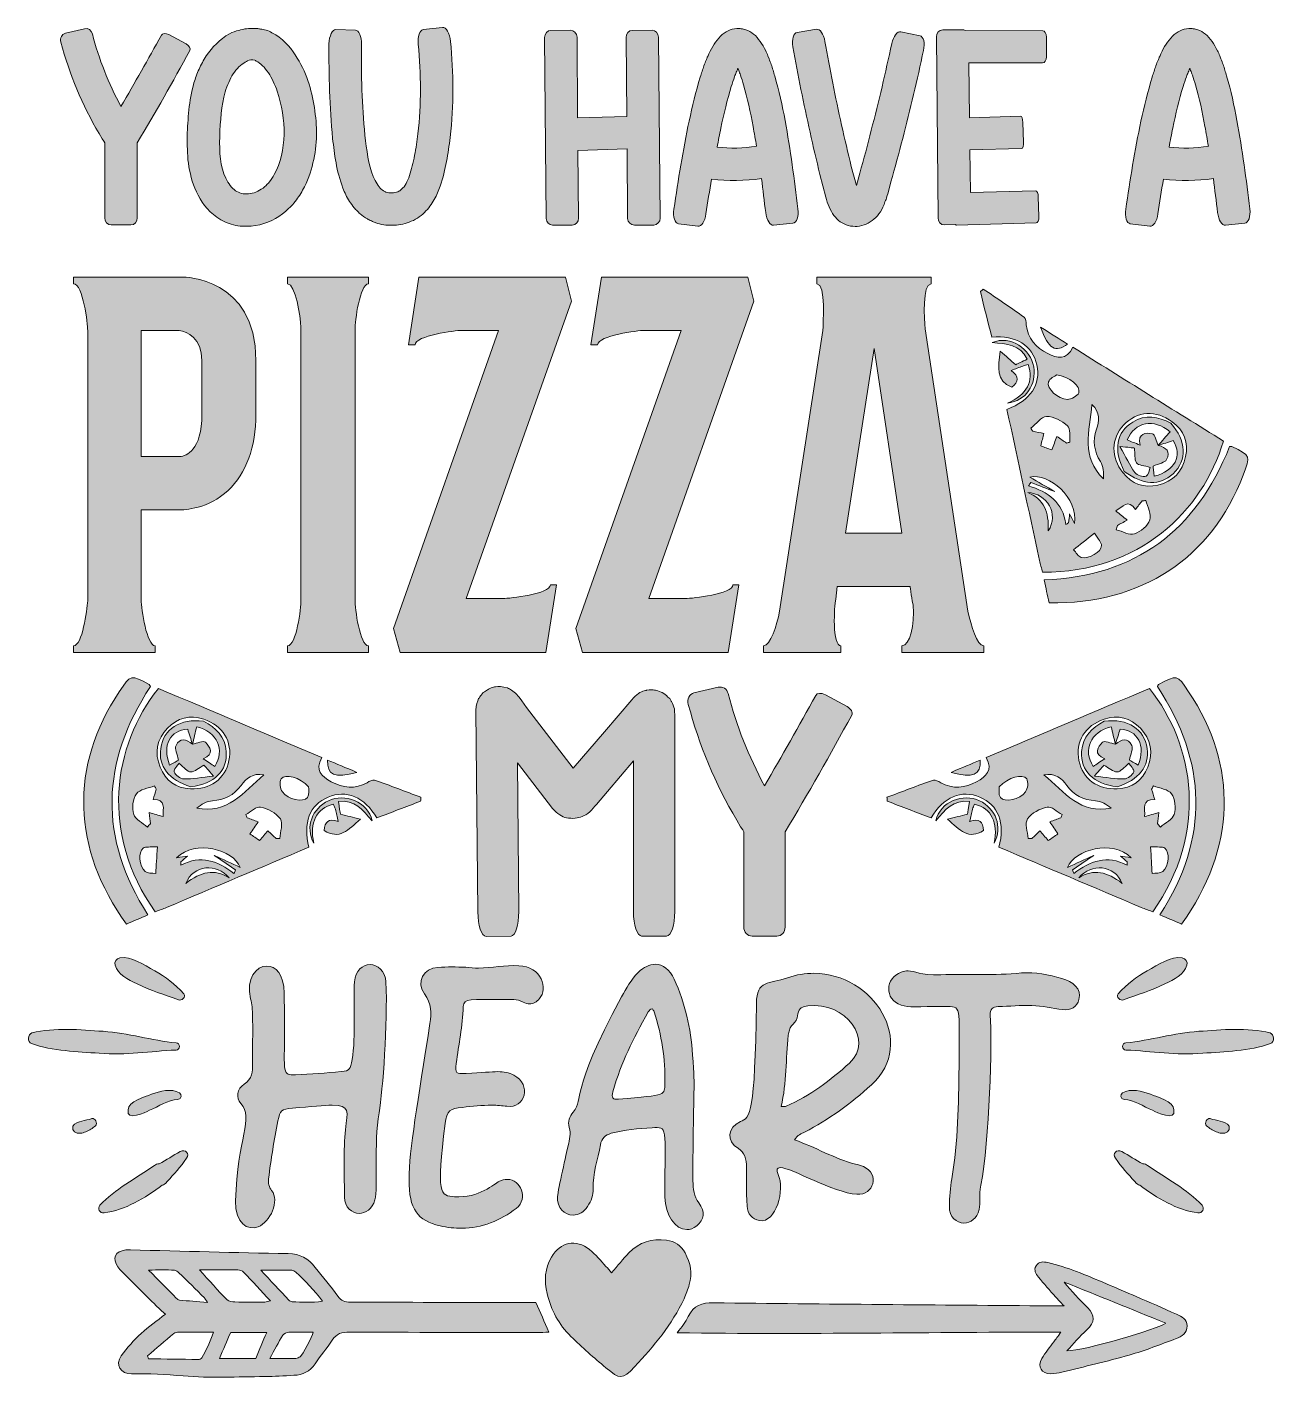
# Model space of a CAD drawing. Header units: inches. Extents: x 169 to 911, y -942 to -138.
import ezdxf

# ---------------------------------------------------------------- set-up
doc = ezdxf.new("R2010")
doc.units = ezdxf.units.IN
doc.header["$MEASUREMENT"] = 0
doc.layers.add('Layer 1', color=7, linetype='Continuous')

# ---------------------------------------------------------------- blocks, each defined once
blk = doc.blocks.new('block 3')
at = {"layer": 'Layer 1', "true_color": 0xffffff}
h = blk.add_hatch(color=7, dxfattribs=at)
h.dxf.hatch_style = 2
edge = h.paths.add_edge_path()
edge.add_spline(control_points=[(554.12, -554.12), (554.12, -554.12), (554.12, -663.94), (554.12, -663.94), (554.12, -671.98), (552, -678.54), (549.25, -678.54), (549.25, -678.54), (534.44, -678.54), (534.44, -678.54), (531.9, -678.54), (529.57, -671.98), (529.57, -663.94), (529.57, -663.94), (529.57, -574.43), (529.57, -574.43), (529.57, -574.43), (514.13, -592.63), (514.13, -592.63), (514.13, -592.63), (507.57, -600.25), (507.57, -600.25), (506.3, -601.73), (505.03, -603.42), (503.55, -604.69), (502.07, -606.17), (500.59, -606.81), (499.1, -607.44), (497.62, -608.08), (496.57, -608.29), (494.87, -608.5), (493.18, -608.71), (491.28, -608.5), (489.79, -608.29), (488.53, -607.86), (487.26, -607.44), (485.78, -606.38), (484.29, -605.54), (483.02, -604.48), (481.54, -602.79), (481.54, -602.79), (460.59, -575.49), (460.59, -575.49), (460.59, -575.49), (461.44, -663.94), (461.44, -663.94), (461.44, -671.98), (459.32, -678.54), (456.79, -678.54), (456.79, -678.54), (441.97, -678.75), (441.97, -678.75), (439.22, -678.75), (437.11, -672.19), (437.11, -664.15), (437.11, -664.15), (435.84, -544.17), (435.84, -544.17), (435.84, -541), (436.9, -539.09), (437.53, -537.4), (438.16, -536.77), (438.59, -535.92), (439.01, -535.29), (439.01, -535.29), (440.28, -533.81), (440.28, -533.81), (441.13, -533.17), (442.18, -532.54), (442.82, -532.11), (443.03, -531.9), (443.24, -531.9), (443.46, -531.69), (443.88, -531.48), (444.3, -531.26), (444.94, -531.06), (445.99, -530.63), (447.05, -530.42), (447.48, -530.42), (449.17, -530.21), (451.49, -530), (454.67, -531.06), (456.15, -531.69), (458.06, -532.75), (460.17, -534.86), (460.17, -534.86), (460.81, -535.71), (460.81, -535.71), (460.81, -535.71), (461.65, -536.56), (461.65, -536.56), (461.65, -536.56), (463.13, -538.67), (463.13, -538.67), (463.13, -538.67), (466.1, -542.69), (466.1, -542.69), (466.1, -542.69), (493.81, -578.66), (493.81, -578.66), (493.81, -578.66), (512.43, -557.08), (512.43, -557.08), (512.43, -557.08), (528.52, -538.04), (528.52, -538.04), (530, -536.34), (531.27, -535.29), (532.54, -534.44), (533.81, -533.59), (534.87, -532.96), (535.92, -532.75), (535.92, -532.75), (536.77, -532.54), (536.77, -532.54), (536.98, -532.54), (537.19, -532.54), (537.4, -532.32), (537.4, -532.32), (538.89, -532.11), (538.89, -532.11), (539.52, -532.11), (540.58, -532.11), (541.21, -532.11), (541.21, -532.11), (542.06, -532.32), (542.06, -532.32), (542.48, -532.32), (542.69, -532.32), (543.12, -532.54), (544.18, -532.75), (546.08, -533.38), (546.71, -533.81), (547.98, -534.44), (549.04, -535.07), (550.1, -536.56), (550.1, -536.56), (551.16, -537.4), (551.16, -537.4), (551.16, -537.4), (552, -538.89), (552, -538.89), (552.22, -539.09), (552.64, -539.73), (552.85, -540.37), (552.85, -540.37), (553.27, -541.21), (553.27, -541.21), (553.27, -541.63), (553.49, -542.06), (553.49, -542.48), (553.49, -542.48), (553.91, -543.54), (553.91, -543.54), (553.91, -543.96), (553.91, -544.39), (553.91, -544.81), (554.12, -545.87), (554.12, -546.92), (554.12, -547.98), (554.12, -547.98), (554.12, -554.12), (554.12, -554.12)], knot_values=[0, 0, 0, 0, 1, 1, 1, 2, 2, 2, 3, 3, 3, 4, 4, 4, 5, 5, 5, 6, 6, 6, 7, 7, 7, 8, 8, 8, 9, 9, 9, 10, 10, 10, 11, 11, 11, 12, 12, 12, 13, 13, 13, 14, 14, 14, 15, 15, 15, 16, 16, 16, 17, 17, 17, 18, 18, 18, 19, 19, 19, 20, 20, 20, 21, 21, 21, 22, 22, 22, 23, 23, 23, 24, 24, 24, 25, 25, 25, 26, 26, 26, 27, 27, 27, 28, 28, 28, 29, 29, 29, 30, 30, 30, 31, 31, 31, 32, 32, 32, 33, 33, 33, 34, 34, 34, 35, 35, 35, 36, 36, 36, 37, 37, 37, 38, 38, 38, 39, 39, 39, 40, 40, 40, 41, 41, 41, 42, 42, 42, 43, 43, 43, 44, 44, 44, 45, 45, 45, 46, 46, 46, 47, 47, 47, 48, 48, 48, 49, 49, 49, 50, 50, 50, 51, 51, 51, 52, 52, 52, 53, 53, 53, 54, 54, 54, 54], degree=3, periodic=1)
h = blk.add_hatch(color=7, dxfattribs=at)
h.dxf.hatch_style = 2
edge = h.paths.add_edge_path()
edge.add_spline(control_points=[(659.28, -547.14), (646.59, -570.62), (633.47, -593.69), (619.72, -616.54), (619.72, -616.54), (619.72, -673.25), (619.72, -673.25), (619.72, -676.21), (617.6, -678.54), (614.85, -678.54), (614.85, -678.54), (600.04, -678.54), (600.04, -678.54), (597.5, -678.54), (595.17, -676.21), (595.17, -673.25), (595.17, -673.25), (595.17, -616.54), (595.17, -616.54), (595.17, -616.54), (594.54, -615.48), (594.54, -615.48), (594.54, -615.48), (593.27, -613.58), (593.27, -613.58), (593.27, -613.58), (590.94, -609.56), (590.94, -609.56), (578.24, -588.19), (568.51, -564.91), (562.16, -540.79), (561.32, -537.61), (562.8, -534.65), (565.55, -534.02), (565.55, -534.02), (579.94, -530.63), (579.94, -530.63), (582.48, -530), (585.23, -531.69), (585.86, -534.44), (590.73, -553.48), (598.14, -571.89), (607.45, -589.24), (617.81, -571.47), (627.97, -553.48), (637.92, -535.5), (638.55, -534.02), (641.09, -533.81), (643.63, -535.07), (643.63, -535.07), (656.54, -542.06), (656.54, -542.06), (658.86, -543.33), (660.13, -545.66), (659.28, -547.14)], knot_values=[0, 0, 0, 0, 1, 1, 1, 2, 2, 2, 3, 3, 3, 4, 4, 4, 5, 5, 5, 6, 6, 6, 7, 7, 7, 8, 8, 8, 9, 9, 9, 10, 10, 10, 11, 11, 11, 12, 12, 12, 13, 13, 13, 14, 14, 14, 15, 15, 15, 16, 16, 16, 17, 17, 17, 18, 18, 18, 18], degree=3, periodic=1)
at = {"layer": 'Layer 1', "lineweight": 0}
for points, knots in [([(554.12, -554.12), (554.12, -554.12), (554.12, -663.94), (554.12, -663.94), (554.12, -671.98), (552, -678.54), (549.25, -678.54), (549.25, -678.54), (534.44, -678.54), (534.44, -678.54), (531.9, -678.54), (529.57, -671.98), (529.57, -663.94), (529.57, -663.94), (529.57, -574.43), (529.57, -574.43), (529.57, -574.43), (514.13, -592.63), (514.13, -592.63), (514.13, -592.63), (507.57, -600.25), (507.57, -600.25), (506.3, -601.73), (505.03, -603.42), (503.55, -604.69), (502.07, -606.17), (500.59, -606.81), (499.1, -607.44), (497.62, -608.08), (496.57, -608.29), (494.87, -608.5), (493.18, -608.71), (491.28, -608.5), (489.79, -608.29), (488.53, -607.86), (487.26, -607.44), (485.78, -606.38), (484.29, -605.54), (483.02, -604.48), (481.54, -602.79), (481.54, -602.79), (460.59, -575.49), (460.59, -575.49), (460.59, -575.49), (461.44, -663.94), (461.44, -663.94), (461.44, -671.98), (459.32, -678.54), (456.79, -678.54), (456.79, -678.54), (441.97, -678.75), (441.97, -678.75), (439.22, -678.75), (437.11, -672.19), (437.11, -664.15), (437.11, -664.15), (435.84, -544.17), (435.84, -544.17), (435.84, -541), (436.9, -539.09), (437.53, -537.4), (438.16, -536.77), (438.59, -535.92), (439.01, -535.29), (439.01, -535.29), (440.28, -533.81), (440.28, -533.81), (441.13, -533.17), (442.18, -532.54), (442.82, -532.11), (443.03, -531.9), (443.24, -531.9), (443.46, -531.69), (443.88, -531.48), (444.3, -531.26), (444.94, -531.06), (445.99, -530.63), (447.05, -530.42), (447.48, -530.42), (449.17, -530.21), (451.49, -530), (454.67, -531.06), (456.15, -531.69), (458.06, -532.75), (460.17, -534.86), (460.17, -534.86), (460.81, -535.71), (460.81, -535.71), (460.81, -535.71), (461.65, -536.56), (461.65, -536.56), (461.65, -536.56), (463.13, -538.67), (463.13, -538.67), (463.13, -538.67), (466.1, -542.69), (466.1, -542.69), (466.1, -542.69), (493.81, -578.66), (493.81, -578.66), (493.81, -578.66), (512.43, -557.08), (512.43, -557.08), (512.43, -557.08), (528.52, -538.04), (528.52, -538.04), (530, -536.34), (531.27, -535.29), (532.54, -534.44), (533.81, -533.59), (534.87, -532.96), (535.92, -532.75), (535.92, -532.75), (536.77, -532.54), (536.77, -532.54), (536.98, -532.54), (537.19, -532.54), (537.4, -532.32), (537.4, -532.32), (538.89, -532.11), (538.89, -532.11), (539.52, -532.11), (540.58, -532.11), (541.21, -532.11), (541.21, -532.11), (542.06, -532.32), (542.06, -532.32), (542.48, -532.32), (542.69, -532.32), (543.12, -532.54), (544.18, -532.75), (546.08, -533.38), (546.71, -533.81), (547.98, -534.44), (549.04, -535.07), (550.1, -536.56), (550.1, -536.56), (551.16, -537.4), (551.16, -537.4), (551.16, -537.4), (552, -538.89), (552, -538.89), (552.22, -539.09), (552.64, -539.73), (552.85, -540.37), (552.85, -540.37), (553.27, -541.21), (553.27, -541.21), (553.27, -541.63), (553.49, -542.06), (553.49, -542.48), (553.49, -542.48), (553.91, -543.54), (553.91, -543.54), (553.91, -543.96), (553.91, -544.39), (553.91, -544.81), (554.12, -545.87), (554.12, -546.92), (554.12, -547.98), (554.12, -547.98), (554.12, -554.12), (554.12, -554.12)], [0, 0, 0, 0, 1, 1, 1, 2, 2, 2, 3, 3, 3, 4, 4, 4, 5, 5, 5, 6, 6, 6, 7, 7, 7, 8, 8, 8, 9, 9, 9, 10, 10, 10, 11, 11, 11, 12, 12, 12, 13, 13, 13, 14, 14, 14, 15, 15, 15, 16, 16, 16, 17, 17, 17, 18, 18, 18, 19, 19, 19, 20, 20, 20, 21, 21, 21, 22, 22, 22, 23, 23, 23, 24, 24, 24, 25, 25, 25, 26, 26, 26, 27, 27, 27, 28, 28, 28, 29, 29, 29, 30, 30, 30, 31, 31, 31, 32, 32, 32, 33, 33, 33, 34, 34, 34, 35, 35, 35, 36, 36, 36, 37, 37, 37, 38, 38, 38, 39, 39, 39, 40, 40, 40, 41, 41, 41, 42, 42, 42, 43, 43, 43, 44, 44, 44, 45, 45, 45, 46, 46, 46, 47, 47, 47, 48, 48, 48, 49, 49, 49, 50, 50, 50, 51, 51, 51, 52, 52, 52, 53, 53, 53, 54, 54, 54, 54]), ([(659.28, -547.14), (646.59, -570.62), (633.47, -593.69), (619.72, -616.54), (619.72, -616.54), (619.72, -673.25), (619.72, -673.25), (619.72, -676.21), (617.6, -678.54), (614.85, -678.54), (614.85, -678.54), (600.04, -678.54), (600.04, -678.54), (597.5, -678.54), (595.17, -676.21), (595.17, -673.25), (595.17, -673.25), (595.17, -616.54), (595.17, -616.54), (595.17, -616.54), (594.54, -615.48), (594.54, -615.48), (594.54, -615.48), (593.27, -613.58), (593.27, -613.58), (593.27, -613.58), (590.94, -609.56), (590.94, -609.56), (578.24, -588.19), (568.51, -564.91), (562.16, -540.79), (561.32, -537.61), (562.8, -534.65), (565.55, -534.02), (565.55, -534.02), (579.94, -530.63), (579.94, -530.63), (582.48, -530), (585.23, -531.69), (585.86, -534.44), (590.73, -553.48), (598.14, -571.89), (607.45, -589.24), (617.81, -571.47), (627.97, -553.48), (637.92, -535.5), (638.55, -534.02), (641.09, -533.81), (643.63, -535.07), (643.63, -535.07), (656.54, -542.06), (656.54, -542.06), (658.86, -543.33), (660.13, -545.66), (659.28, -547.14)], [0, 0, 0, 0, 1, 1, 1, 2, 2, 2, 3, 3, 3, 4, 4, 4, 5, 5, 5, 6, 6, 6, 7, 7, 7, 8, 8, 8, 9, 9, 9, 10, 10, 10, 11, 11, 11, 12, 12, 12, 13, 13, 13, 14, 14, 14, 15, 15, 15, 16, 16, 16, 17, 17, 17, 18, 18, 18, 18])]:
    blk.add_open_spline(points, degree=3, knots=knots, dxfattribs=at)
blk = doc.blocks.new('block 4')
at = {"layer": 'Layer 1', "true_color": 0xe43b40}
h = blk.add_hatch(color=13, dxfattribs=at)
h.dxf.hatch_style = 2
edge = h.paths.add_edge_path()
edge.add_spline(control_points=[(305.18, -336.36), (305.18, -336.36), (305.18, -368.05), (305.18, -368.05), (305.18, -388.14), (299.38, -403.31), (288.67, -413.58), (277.06, -424.74), (262.78, -425.18), (259.21, -425.18), (259.21, -425.18), (236.89, -425.18), (236.89, -425.18), (236.89, -425.18), (236.89, -478.75), (236.89, -478.75), (237.34, -484.1), (240.01, -505.98), (245.37, -505.98), (245.37, -505.98), (245.37, -509.99), (245.37, -509.99), (245.37, -509.99), (196.72, -509.99), (196.72, -509.99), (196.72, -509.99), (196.72, -505.98), (196.72, -505.98), (202.07, -505.98), (204.75, -485), (205.2, -479.19), (205.2, -479.19), (205.2, -318.5), (205.2, -318.5), (205.2, -314.93), (202.52, -290.83), (196.72, -290.83), (196.72, -290.83), (196.72, -286.81), (196.72, -286.81), (196.72, -286.81), (261.89, -286.81), (261.89, -286.81), (261.89, -286.81), (305.18, -286.81), (305.18, -336.36)], knot_values=[0, 0, 0, 0, 1, 1, 1, 2, 2, 2, 3, 3, 3, 4, 4, 4, 5, 5, 5, 6, 6, 6, 7, 7, 7, 8, 8, 8, 9, 9, 9, 10, 10, 10, 11, 11, 11, 12, 12, 12, 13, 13, 13, 14, 14, 14, 15, 15, 15, 15], degree=3, periodic=1)
edge = h.paths.add_edge_path()
edge.add_spline(control_points=[(273.05, -336.36), (273.05, -322.97), (264.12, -319.39), (259.65, -318.5), (259.65, -318.5), (236.89, -318.5), (236.89, -318.5), (236.89, -318.5), (236.89, -393.49), (236.89, -393.49), (236.89, -393.49), (260.1, -393.49), (260.1, -393.49), (263.67, -393.05), (273.05, -390.37), (273.05, -368.05), (273.05, -368.05), (273.05, -336.36), (273.05, -336.36)], knot_values=[0, 0, 0, 0, 1, 1, 1, 2, 2, 2, 3, 3, 3, 4, 4, 4, 5, 5, 5, 6, 6, 6, 6], degree=3, periodic=1)
h = blk.add_hatch(color=13, dxfattribs=at)
h.dxf.hatch_style = 2
edge = h.paths.add_edge_path()
edge.add_spline(control_points=[(323.93, -509.99), (323.93, -509.99), (323.93, -505.98), (323.93, -505.98), (329.29, -505.98), (331.97, -483.66), (331.97, -478.75), (331.97, -478.75), (331.97, -316.72), (331.97, -316.72), (331.52, -310.02), (328.84, -290.83), (323.93, -290.83), (323.93, -290.83), (323.93, -286.81), (323.93, -286.81), (323.93, -286.81), (372.14, -286.81), (372.14, -286.81), (372.14, -286.81), (372.14, -290.83), (372.14, -290.83), (366.79, -290.83), (364.11, -313.15), (364.11, -318.06), (364.11, -318.06), (364.11, -478.75), (364.11, -478.75), (364.11, -483.66), (366.79, -505.98), (372.14, -505.98), (372.14, -505.98), (372.14, -509.99), (372.14, -509.99), (372.14, -509.99), (323.93, -509.99), (323.93, -509.99)], knot_values=[0, 0, 0, 0, 1, 1, 1, 2, 2, 2, 3, 3, 3, 4, 4, 4, 5, 5, 5, 6, 6, 6, 7, 7, 7, 8, 8, 8, 9, 9, 9, 10, 10, 10, 11, 11, 11, 12, 12, 12, 12], degree=3, periodic=1)
h = blk.add_hatch(color=13, dxfattribs=at)
h.dxf.hatch_style = 2
edge = h.paths.add_edge_path()
edge.add_spline(control_points=[(399.82, -326.98), (399.82, -326.98), (395.8, -326.98), (395.8, -326.98), (395.8, -326.98), (402.05, -286.81), (402.05, -286.81), (402.05, -286.81), (489.09, -286.81), (489.09, -286.81), (489.09, -286.81), (492.67, -301.09), (492.67, -301.09), (492.67, -301.09), (430.17, -477.86), (430.17, -477.86), (430.17, -477.86), (452.05, -477.86), (452.05, -477.86), (456.06, -477.86), (480.17, -475.18), (480.17, -469.82), (480.17, -469.82), (483.74, -469.82), (483.74, -469.82), (483.74, -469.82), (477.49, -509.99), (477.49, -509.99), (477.49, -509.99), (390.89, -509.99), (390.89, -509.99), (390.89, -509.99), (386.88, -495.71), (386.88, -495.71), (386.88, -495.71), (449.37, -318.5), (449.37, -318.5), (449.37, -318.5), (427.49, -318.5), (427.49, -318.5), (423.92, -318.5), (399.82, -321.63), (399.82, -326.98)], knot_values=[0, 0, 0, 0, 1, 1, 1, 2, 2, 2, 3, 3, 3, 4, 4, 4, 5, 5, 5, 6, 6, 6, 7, 7, 7, 8, 8, 8, 9, 9, 9, 10, 10, 10, 11, 11, 11, 12, 12, 12, 13, 13, 13, 14, 14, 14, 14], degree=3, periodic=1)
h = blk.add_hatch(color=13, dxfattribs=at)
h.dxf.hatch_style = 2
edge = h.paths.add_edge_path()
edge.add_spline(control_points=[(508.29, -326.98), (508.29, -326.98), (504.27, -326.98), (504.27, -326.98), (504.27, -326.98), (510.52, -286.81), (510.52, -286.81), (510.52, -286.81), (597.57, -286.81), (597.57, -286.81), (597.57, -286.81), (601.14, -301.09), (601.14, -301.09), (601.14, -301.09), (538.64, -477.86), (538.64, -477.86), (538.64, -477.86), (560.51, -477.86), (560.51, -477.86), (564.53, -477.86), (588.64, -475.18), (588.64, -469.82), (588.64, -469.82), (592.21, -469.82), (592.21, -469.82), (592.21, -469.82), (585.96, -509.99), (585.96, -509.99), (585.96, -509.99), (499.36, -509.99), (499.36, -509.99), (499.36, -509.99), (495.35, -495.71), (495.35, -495.71), (495.35, -495.71), (557.84, -318.5), (557.84, -318.5), (557.84, -318.5), (535.97, -318.5), (535.97, -318.5), (532.39, -318.5), (508.29, -321.63), (508.29, -326.98)], knot_values=[0, 0, 0, 0, 1, 1, 1, 2, 2, 2, 3, 3, 3, 4, 4, 4, 5, 5, 5, 6, 6, 6, 7, 7, 7, 8, 8, 8, 9, 9, 9, 10, 10, 10, 11, 11, 11, 12, 12, 12, 13, 13, 13, 14, 14, 14, 14], degree=3, periodic=1)
h = blk.add_hatch(color=13, dxfattribs=at)
h.dxf.hatch_style = 2
edge = h.paths.add_edge_path()
edge.add_spline(control_points=[(737.73, -505.98), (737.73, -505.98), (737.73, -509.99), (737.73, -509.99), (737.73, -509.99), (689.08, -509.99), (689.08, -509.99), (689.08, -509.99), (689.08, -505.98), (689.08, -505.98), (693.98, -505.98), (696.66, -493.48), (695.77, -481.87), (695.33, -480.09), (693.98, -470.71), (693.98, -470.71), (693.98, -470.71), (650.69, -470.71), (650.69, -470.71), (650.69, -470.71), (649.79, -478.3), (649.79, -478.3), (648.9, -482.32), (647.56, -505.98), (652.92, -505.98), (652.92, -505.98), (652.92, -509.99), (652.92, -509.99), (652.92, -509.99), (606.94, -509.99), (606.94, -509.99), (606.94, -509.99), (606.94, -505.98), (606.94, -505.98), (610.96, -505.98), (614.98, -493.92), (616.32, -485.44), (616.32, -485.44), (642.21, -318.5), (642.21, -318.5), (642.21, -314.93), (643.99, -290.83), (638.63, -290.83), (638.63, -290.83), (638.63, -286.81), (638.63, -286.81), (638.63, -286.81), (706.48, -286.81), (706.48, -286.81), (706.48, -286.81), (706.48, -290.83), (706.48, -290.83), (701.13, -290.83), (702.47, -311.81), (702.91, -317.61), (702.91, -317.61), (728.35, -485.44), (728.35, -485.44), (730.14, -493.92), (733.71, -505.98), (737.73, -505.98)], knot_values=[0, 0, 0, 0, 1, 1, 1, 2, 2, 2, 3, 3, 3, 4, 4, 4, 5, 5, 5, 6, 6, 6, 7, 7, 7, 8, 8, 8, 9, 9, 9, 10, 10, 10, 11, 11, 11, 12, 12, 12, 13, 13, 13, 14, 14, 14, 15, 15, 15, 16, 16, 16, 17, 17, 17, 18, 18, 18, 19, 19, 19, 20, 20, 20, 20], degree=3, periodic=1)
h.paths.add_polyline_path([(689.08, -439.02), (672.56, -329.21), (655.6, -439.02)])
at = {"layer": 'Layer 1', "lineweight": 0}
blk.add_lwpolyline([(689.08, -439.02), (672.56, -329.21), (655.6, -439.02), (689.08, -439.02)], dxfattribs=at)
for points, knots in [([(305.18, -336.36), (305.18, -336.36), (305.18, -368.05), (305.18, -368.05), (305.18, -388.14), (299.38, -403.31), (288.67, -413.58), (277.06, -424.74), (262.78, -425.18), (259.21, -425.18), (259.21, -425.18), (236.89, -425.18), (236.89, -425.18), (236.89, -425.18), (236.89, -478.75), (236.89, -478.75), (237.34, -484.1), (240.01, -505.98), (245.37, -505.98), (245.37, -505.98), (245.37, -509.99), (245.37, -509.99), (245.37, -509.99), (196.72, -509.99), (196.72, -509.99), (196.72, -509.99), (196.72, -505.98), (196.72, -505.98), (202.07, -505.98), (204.75, -485), (205.2, -479.19), (205.2, -479.19), (205.2, -318.5), (205.2, -318.5), (205.2, -314.93), (202.52, -290.83), (196.72, -290.83), (196.72, -290.83), (196.72, -286.81), (196.72, -286.81), (196.72, -286.81), (261.89, -286.81), (261.89, -286.81), (261.89, -286.81), (305.18, -286.81), (305.18, -336.36)], [0, 0, 0, 0, 1, 1, 1, 2, 2, 2, 3, 3, 3, 4, 4, 4, 5, 5, 5, 6, 6, 6, 7, 7, 7, 8, 8, 8, 9, 9, 9, 10, 10, 10, 11, 11, 11, 12, 12, 12, 13, 13, 13, 14, 14, 14, 15, 15, 15, 15]), ([(323.93, -509.99), (323.93, -509.99), (323.93, -505.98), (323.93, -505.98), (329.29, -505.98), (331.97, -483.66), (331.97, -478.75), (331.97, -478.75), (331.97, -316.72), (331.97, -316.72), (331.52, -310.02), (328.84, -290.83), (323.93, -290.83), (323.93, -290.83), (323.93, -286.81), (323.93, -286.81), (323.93, -286.81), (372.14, -286.81), (372.14, -286.81), (372.14, -286.81), (372.14, -290.83), (372.14, -290.83), (366.79, -290.83), (364.11, -313.15), (364.11, -318.06), (364.11, -318.06), (364.11, -478.75), (364.11, -478.75), (364.11, -483.66), (366.79, -505.98), (372.14, -505.98), (372.14, -505.98), (372.14, -509.99), (372.14, -509.99), (372.14, -509.99), (323.93, -509.99), (323.93, -509.99)], [0, 0, 0, 0, 1, 1, 1, 2, 2, 2, 3, 3, 3, 4, 4, 4, 5, 5, 5, 6, 6, 6, 7, 7, 7, 8, 8, 8, 9, 9, 9, 10, 10, 10, 11, 11, 11, 12, 12, 12, 12]), ([(399.82, -326.98), (399.82, -326.98), (395.8, -326.98), (395.8, -326.98), (395.8, -326.98), (402.05, -286.81), (402.05, -286.81), (402.05, -286.81), (489.09, -286.81), (489.09, -286.81), (489.09, -286.81), (492.67, -301.09), (492.67, -301.09), (492.67, -301.09), (430.17, -477.86), (430.17, -477.86), (430.17, -477.86), (452.05, -477.86), (452.05, -477.86), (456.06, -477.86), (480.17, -475.18), (480.17, -469.82), (480.17, -469.82), (483.74, -469.82), (483.74, -469.82), (483.74, -469.82), (477.49, -509.99), (477.49, -509.99), (477.49, -509.99), (390.89, -509.99), (390.89, -509.99), (390.89, -509.99), (386.88, -495.71), (386.88, -495.71), (386.88, -495.71), (449.37, -318.5), (449.37, -318.5), (449.37, -318.5), (427.49, -318.5), (427.49, -318.5), (423.92, -318.5), (399.82, -321.63), (399.82, -326.98)], [0, 0, 0, 0, 1, 1, 1, 2, 2, 2, 3, 3, 3, 4, 4, 4, 5, 5, 5, 6, 6, 6, 7, 7, 7, 8, 8, 8, 9, 9, 9, 10, 10, 10, 11, 11, 11, 12, 12, 12, 13, 13, 13, 14, 14, 14, 14]), ([(508.29, -326.98), (508.29, -326.98), (504.27, -326.98), (504.27, -326.98), (504.27, -326.98), (510.52, -286.81), (510.52, -286.81), (510.52, -286.81), (597.57, -286.81), (597.57, -286.81), (597.57, -286.81), (601.14, -301.09), (601.14, -301.09), (601.14, -301.09), (538.64, -477.86), (538.64, -477.86), (538.64, -477.86), (560.51, -477.86), (560.51, -477.86), (564.53, -477.86), (588.64, -475.18), (588.64, -469.82), (588.64, -469.82), (592.21, -469.82), (592.21, -469.82), (592.21, -469.82), (585.96, -509.99), (585.96, -509.99), (585.96, -509.99), (499.36, -509.99), (499.36, -509.99), (499.36, -509.99), (495.35, -495.71), (495.35, -495.71), (495.35, -495.71), (557.84, -318.5), (557.84, -318.5), (557.84, -318.5), (535.97, -318.5), (535.97, -318.5), (532.39, -318.5), (508.29, -321.63), (508.29, -326.98)], [0, 0, 0, 0, 1, 1, 1, 2, 2, 2, 3, 3, 3, 4, 4, 4, 5, 5, 5, 6, 6, 6, 7, 7, 7, 8, 8, 8, 9, 9, 9, 10, 10, 10, 11, 11, 11, 12, 12, 12, 13, 13, 13, 14, 14, 14, 14]), ([(737.73, -505.98), (737.73, -505.98), (737.73, -509.99), (737.73, -509.99), (737.73, -509.99), (689.08, -509.99), (689.08, -509.99), (689.08, -509.99), (689.08, -505.98), (689.08, -505.98), (693.98, -505.98), (696.66, -493.48), (695.77, -481.87), (695.33, -480.09), (693.98, -470.71), (693.98, -470.71), (693.98, -470.71), (650.69, -470.71), (650.69, -470.71), (650.69, -470.71), (649.79, -478.3), (649.79, -478.3), (648.9, -482.32), (647.56, -505.98), (652.92, -505.98), (652.92, -505.98), (652.92, -509.99), (652.92, -509.99), (652.92, -509.99), (606.94, -509.99), (606.94, -509.99), (606.94, -509.99), (606.94, -505.98), (606.94, -505.98), (610.96, -505.98), (614.98, -493.92), (616.32, -485.44), (616.32, -485.44), (642.21, -318.5), (642.21, -318.5), (642.21, -314.93), (643.99, -290.83), (638.63, -290.83), (638.63, -290.83), (638.63, -286.81), (638.63, -286.81), (638.63, -286.81), (706.48, -286.81), (706.48, -286.81), (706.48, -286.81), (706.48, -290.83), (706.48, -290.83), (701.13, -290.83), (702.47, -311.81), (702.91, -317.61), (702.91, -317.61), (728.35, -485.44), (728.35, -485.44), (730.14, -493.92), (733.71, -505.98), (737.73, -505.98)], [0, 0, 0, 0, 1, 1, 1, 2, 2, 2, 3, 3, 3, 4, 4, 4, 5, 5, 5, 6, 6, 6, 7, 7, 7, 8, 8, 8, 9, 9, 9, 10, 10, 10, 11, 11, 11, 12, 12, 12, 13, 13, 13, 14, 14, 14, 15, 15, 15, 16, 16, 16, 17, 17, 17, 18, 18, 18, 19, 19, 19, 20, 20, 20, 20]), ([(273.05, -336.36), (273.05, -322.97), (264.12, -319.39), (259.65, -318.5), (259.65, -318.5), (236.89, -318.5), (236.89, -318.5), (236.89, -318.5), (236.89, -393.49), (236.89, -393.49), (236.89, -393.49), (260.1, -393.49), (260.1, -393.49), (263.67, -393.05), (273.05, -390.37), (273.05, -368.05), (273.05, -368.05), (273.05, -336.36), (273.05, -336.36)], [0, 0, 0, 0, 1, 1, 1, 2, 2, 2, 3, 3, 3, 4, 4, 4, 5, 5, 5, 6, 6, 6, 6])]:
    blk.add_open_spline(points, degree=3, knots=knots, dxfattribs=at)
blk = doc.blocks.new('block 5')
at = {"layer": 'Layer 1', "true_color": 0xffffff}
h = blk.add_hatch(color=7, dxfattribs=at)
h.dxf.hatch_style = 2
edge = h.paths.add_edge_path()
edge.add_spline(control_points=[(265.85, -152.18), (255.83, -170.7), (245.49, -188.89), (234.65, -206.91), (234.65, -206.91), (234.65, -251.62), (234.65, -251.62), (234.65, -253.95), (232.98, -255.79), (230.81, -255.79), (230.81, -255.79), (219.13, -255.79), (219.13, -255.79), (217.13, -255.79), (215.29, -253.95), (215.29, -251.62), (215.29, -251.62), (215.29, -206.91), (215.29, -206.91), (215.29, -206.91), (214.79, -206.07), (214.79, -206.07), (214.79, -206.07), (213.79, -204.57), (213.79, -204.57), (213.79, -204.57), (211.96, -201.4), (211.96, -201.4), (201.95, -184.55), (194.27, -166.2), (189.27, -147.18), (188.6, -144.68), (189.77, -142.34), (191.94, -141.84), (191.94, -141.84), (203.28, -139.17), (203.28, -139.17), (205.28, -138.67), (207.45, -140), (207.95, -142.17), (211.79, -157.19), (217.63, -171.7), (224.97, -185.38), (233.15, -171.37), (241.15, -157.19), (248.99, -143.01), (249.5, -141.84), (251.5, -141.67), (253.5, -142.67), (253.5, -142.67), (263.68, -148.18), (263.68, -148.18), (265.51, -149.18), (266.51, -151.02), (265.85, -152.18)], knot_values=[0, 0, 0, 0, 1, 1, 1, 2, 2, 2, 3, 3, 3, 4, 4, 4, 5, 5, 5, 6, 6, 6, 7, 7, 7, 8, 8, 8, 9, 9, 9, 10, 10, 10, 11, 11, 11, 12, 12, 12, 13, 13, 13, 14, 14, 14, 15, 15, 15, 16, 16, 16, 17, 17, 17, 18, 18, 18, 18], degree=3, periodic=1)
h = blk.add_hatch(color=7, dxfattribs=at)
h.dxf.hatch_style = 2
edge = h.paths.add_edge_path()
edge.add_spline(control_points=[(339.92, -186.05), (340.75, -191.39), (341.25, -196.73), (341.25, -202.4), (341.09, -207.91), (340.42, -213.41), (339.08, -218.92), (337.75, -224.42), (335.91, -229.93), (332.91, -235.1), (331.58, -237.77), (329.74, -240.27), (327.74, -242.78), (326.9, -243.94), (325.74, -245.11), (324.57, -246.11), (324.57, -246.11), (322.73, -247.78), (322.73, -247.78), (322.73, -247.78), (320.9, -249.28), (320.9, -249.28), (315.56, -253.29), (309.39, -255.96), (302.38, -256.46), (299.04, -256.79), (295.37, -256.62), (291.87, -255.79), (288.37, -254.95), (285.03, -253.29), (282.03, -251.28), (276.19, -247.11), (272.35, -241.61), (269.85, -236.1), (267.18, -230.6), (265.84, -224.59), (265.01, -219.08), (264.34, -213.58), (264.34, -208.07), (264.34, -202.9), (264.51, -197.73), (264.84, -192.73), (265.34, -187.39), (266.01, -182.21), (266.85, -176.71), (268.35, -171.37), (269.18, -168.7), (270.18, -165.86), (271.35, -163.2), (272.52, -160.53), (274.02, -157.86), (275.69, -155.35), (279.19, -150.18), (283.53, -145.51), (289.53, -142.17), (291.37, -141.17), (293.2, -140.51), (295.04, -140.17), (295.37, -140), (295.71, -140), (296.04, -139.84), (297.88, -139.34), (299.38, -139.17), (300.71, -139), (301.55, -139), (302.05, -139), (302.71, -139), (302.71, -139), (304.55, -139), (304.55, -139), (305.22, -139), (306.05, -139), (306.89, -139.17), (307.22, -139.17), (307.55, -139.34), (307.89, -139.34), (309.89, -139.5), (312.39, -140.17), (314.73, -141.51), (320.9, -144.84), (325.24, -149.68), (328.57, -154.69), (331.91, -159.69), (334.25, -164.86), (336.08, -170.03), (337.92, -175.37), (339.08, -180.71), (339.92, -186.05)], knot_values=[0, 0, 0, 0, 1, 1, 1, 2, 2, 2, 3, 3, 3, 4, 4, 4, 5, 5, 5, 6, 6, 6, 7, 7, 7, 8, 8, 8, 9, 9, 9, 10, 10, 10, 11, 11, 11, 12, 12, 12, 13, 13, 13, 14, 14, 14, 15, 15, 15, 16, 16, 16, 17, 17, 17, 18, 18, 18, 19, 19, 19, 20, 20, 20, 21, 21, 21, 22, 22, 22, 23, 23, 23, 24, 24, 24, 25, 25, 25, 26, 26, 26, 27, 27, 27, 28, 28, 28, 29, 29, 29, 29], degree=3, periodic=1)
edge = h.paths.add_edge_path()
edge.add_spline(control_points=[(321.9, -202.07), (322.07, -193.56), (320.57, -184.38), (317.9, -176.37), (316.39, -172.37), (314.73, -168.53), (312.56, -165.36), (310.39, -162.19), (307.89, -159.69), (305.38, -158.36), (305.05, -158.19), (304.88, -158.02), (304.55, -157.86), (302.88, -157.52), (301.38, -157.69), (300.21, -158.19), (299.71, -158.52), (299.38, -158.69), (298.88, -159.02), (296.37, -160.36), (293.7, -163.03), (291.7, -166.03), (290.7, -167.53), (289.7, -169.2), (289.03, -171.04), (288.2, -172.7), (287.53, -174.71), (286.86, -176.71), (284.53, -184.72), (284.03, -193.89), (283.69, -203.4), (283.36, -212.58), (284.03, -221.25), (287.2, -227.93), (288.87, -231.26), (290.87, -233.93), (293.04, -235.44), (295.21, -236.94), (297.71, -237.6), (300.71, -237.27), (303.72, -237.1), (306.72, -235.77), (309.39, -233.93), (309.39, -233.93), (310.22, -233.1), (310.22, -233.1), (310.22, -233.1), (311.22, -232.26), (311.22, -232.26), (311.72, -231.76), (312.39, -231.1), (313.06, -230.43), (314.06, -228.93), (315.23, -227.43), (316.06, -225.76), (319.9, -219.08), (321.73, -210.41), (321.9, -202.07)], knot_values=[0, 0, 0, 0, 1, 1, 1, 2, 2, 2, 3, 3, 3, 4, 4, 4, 5, 5, 5, 6, 6, 6, 7, 7, 7, 8, 8, 8, 9, 9, 9, 10, 10, 10, 11, 11, 11, 12, 12, 12, 13, 13, 13, 14, 14, 14, 15, 15, 15, 16, 16, 16, 17, 17, 17, 18, 18, 18, 19, 19, 19, 19], degree=3, periodic=1)
h = blk.add_hatch(color=7, dxfattribs=at)
h.dxf.hatch_style = 2
edge = h.paths.add_edge_path()
edge.add_spline(control_points=[(420.83, -146.68), (422.67, -165.53), (422.83, -184.55), (420.66, -203.74), (420, -208.57), (419.33, -213.41), (418.49, -218.08), (417.49, -222.92), (416.49, -227.76), (414.66, -232.77), (413.82, -235.44), (412.66, -237.94), (411.15, -240.61), (409.65, -243.28), (407.82, -245.95), (405.31, -248.45), (402.81, -250.78), (399.64, -252.95), (396.31, -254.12), (392.97, -255.45), (389.63, -255.96), (386.13, -255.96), (382.79, -256.12), (379.46, -255.62), (376.12, -254.45), (375.28, -254.12), (374.62, -253.79), (373.78, -253.45), (372.95, -253.12), (372.11, -252.62), (371.45, -252.12), (369.78, -251.45), (368.44, -250.28), (367.11, -249.11), (366.44, -248.62), (365.94, -247.95), (365.27, -247.45), (364.77, -246.78), (364.11, -246.28), (363.61, -245.61), (362.6, -244.28), (361.6, -243.11), (360.77, -241.77), (359.1, -239.11), (357.93, -236.6), (356.93, -233.93), (352.93, -223.59), (351.93, -213.91), (350.76, -204.4), (349.09, -185.55), (348.42, -166.87), (348.59, -148.18), (348.76, -143.34), (350.59, -139.5), (352.76, -139.67), (352.76, -139.67), (364.27, -140), (364.27, -140), (366.44, -140), (367.94, -143.84), (367.94, -148.51), (367.61, -166.53), (368.28, -184.72), (369.95, -202.4), (370.95, -211.24), (372.11, -220.09), (374.95, -226.93), (376.29, -230.26), (377.95, -233.1), (379.62, -234.6), (380.12, -234.77), (380.46, -235.27), (380.96, -235.44), (381.29, -235.6), (381.46, -235.77), (381.79, -235.93), (381.96, -235.93), (382.29, -236.1), (382.46, -236.27), (383.46, -236.6), (384.79, -236.77), (385.96, -236.77), (387.3, -236.77), (388.46, -236.44), (389.47, -236.1), (390.3, -235.77), (391.13, -235.27), (391.97, -234.43), (393.64, -232.93), (395.3, -230.1), (396.47, -226.43), (397.64, -222.92), (398.64, -218.75), (399.48, -214.41), (400.31, -210.24), (400.98, -205.91), (401.48, -201.57), (403.48, -184.05), (403.31, -166.2), (401.64, -148.35), (401.31, -143.84), (402.48, -140), (404.65, -139.67), (404.65, -139.67), (416.16, -138.34), (416.16, -138.34), (418.16, -138.17), (420.33, -141.84), (420.83, -146.68)], knot_values=[0, 0, 0, 0, 1, 1, 1, 2, 2, 2, 3, 3, 3, 4, 4, 4, 5, 5, 5, 6, 6, 6, 7, 7, 7, 8, 8, 8, 9, 9, 9, 10, 10, 10, 11, 11, 11, 12, 12, 12, 13, 13, 13, 14, 14, 14, 15, 15, 15, 16, 16, 16, 17, 17, 17, 18, 18, 18, 19, 19, 19, 20, 20, 20, 21, 21, 21, 22, 22, 22, 23, 23, 23, 24, 24, 24, 25, 25, 25, 26, 26, 26, 27, 27, 27, 28, 28, 28, 29, 29, 29, 30, 30, 30, 31, 31, 31, 32, 32, 32, 33, 33, 33, 34, 34, 34, 35, 35, 35, 36, 36, 36, 36], degree=3, periodic=1)
h = blk.add_hatch(color=7, dxfattribs=at)
h.dxf.hatch_style = 2
edge = h.paths.add_edge_path()
edge.add_spline(control_points=[(544.45, -144.18), (544.45, -144.18), (545.45, -251.78), (545.45, -251.78), (545.45, -253.95), (543.78, -255.79), (541.61, -255.96), (541.61, -255.96), (530.1, -255.96), (530.1, -255.96), (527.93, -255.96), (526.26, -254.12), (526.1, -251.95), (526.1, -251.95), (525.76, -210.58), (525.76, -210.58), (525.76, -210.58), (496.57, -211.58), (496.57, -211.58), (496.57, -211.58), (496.9, -251.78), (496.9, -251.78), (497.07, -253.95), (495.23, -255.79), (493.23, -255.96), (493.23, -255.96), (481.55, -255.96), (481.55, -255.96), (479.38, -255.96), (477.71, -254.12), (477.71, -251.95), (477.71, -251.95), (476.71, -144.34), (476.71, -144.34), (476.71, -142.01), (478.38, -140.17), (480.55, -140.17), (480.55, -140.17), (492.06, -140), (492.06, -140), (494.23, -140), (495.9, -141.84), (496.07, -144.18), (496.07, -144.18), (496.4, -192.22), (496.4, -192.22), (496.4, -192.22), (525.6, -191.39), (525.6, -191.39), (525.6, -191.39), (525.26, -144.34), (525.26, -144.34), (525.1, -142.01), (526.93, -140.17), (528.93, -140.17), (528.93, -140.17), (540.61, -140), (540.61, -140), (542.78, -140), (544.45, -141.84), (544.45, -144.18)], knot_values=[0, 0, 0, 0, 1, 1, 1, 2, 2, 2, 3, 3, 3, 4, 4, 4, 5, 5, 5, 6, 6, 6, 7, 7, 7, 8, 8, 8, 9, 9, 9, 10, 10, 10, 11, 11, 11, 12, 12, 12, 13, 13, 13, 14, 14, 14, 15, 15, 15, 16, 16, 16, 17, 17, 17, 18, 18, 18, 19, 19, 19, 20, 20, 20, 20], degree=3, periodic=1)
h = blk.add_hatch(color=7, dxfattribs=at)
h.dxf.hatch_style = 2
edge = h.paths.add_edge_path()
edge.add_spline(control_points=[(627.36, -246.28), (627.86, -250.78), (626.53, -254.45), (624.36, -254.79), (624.36, -254.79), (612.85, -255.96), (612.85, -255.96), (610.85, -256.29), (608.68, -252.95), (608.18, -248.45), (607.34, -241.77), (606.51, -234.93), (605.67, -228.26), (595.83, -229.6), (585.82, -229.76), (575.98, -228.59), (574.81, -235.44), (573.64, -242.27), (572.64, -249.28), (572.14, -253.62), (569.97, -256.96), (567.8, -256.62), (567.8, -256.62), (556.29, -255.12), (556.29, -255.12), (554.12, -254.79), (552.95, -250.95), (553.62, -246.45), (556.12, -229.09), (558.96, -211.58), (562.63, -194.06), (564.63, -185.38), (566.63, -176.71), (569.3, -167.87), (569.97, -165.7), (570.8, -163.36), (571.47, -161.19), (571.97, -160.02), (572.3, -158.86), (572.81, -157.86), (573.14, -157.19), (573.31, -156.69), (573.47, -156.02), (573.47, -156.02), (573.97, -155.19), (573.97, -155.19), (573.97, -155.19), (574.47, -154.02), (574.47, -154.02), (576.31, -150.18), (578.48, -146.34), (581.31, -143.67), (584.15, -140.84), (587.32, -139.34), (590.99, -139), (591.83, -139), (592.83, -139), (593.66, -139.17), (594.66, -139.17), (595.5, -139.5), (596.33, -139.84), (598, -140.34), (599.5, -141.17), (601, -142.34), (603.84, -144.68), (606.17, -148.35), (608.18, -152.35), (608.34, -152.68), (608.68, -153.18), (608.84, -153.69), (609.01, -154.18), (609.34, -154.85), (609.51, -155.19), (609.51, -155.19), (610.18, -157.02), (610.18, -157.02), (610.68, -158.19), (611.01, -159.36), (611.51, -160.36), (612.18, -162.69), (612.85, -164.86), (613.51, -167.2), (616.18, -176.04), (618.02, -184.88), (619.69, -193.73), (622.86, -211.24), (625.19, -228.76), (627.36, -246.28)], knot_values=[0, 0, 0, 0, 1, 1, 1, 2, 2, 2, 3, 3, 3, 4, 4, 4, 5, 5, 5, 6, 6, 6, 7, 7, 7, 8, 8, 8, 9, 9, 9, 10, 10, 10, 11, 11, 11, 12, 12, 12, 13, 13, 13, 14, 14, 14, 15, 15, 15, 16, 16, 16, 17, 17, 17, 18, 18, 18, 19, 19, 19, 20, 20, 20, 21, 21, 21, 22, 22, 22, 23, 23, 23, 24, 24, 24, 25, 25, 25, 26, 26, 26, 27, 27, 27, 28, 28, 28, 29, 29, 29, 29], degree=3, periodic=1)
edge = h.paths.add_edge_path()
edge.add_spline(control_points=[(602.67, -209.07), (602.17, -205.07), (601.33, -201.23), (600.67, -197.23), (599.17, -188.72), (597.33, -180.38), (595, -172.54), (594.49, -170.54), (593.83, -168.53), (593.16, -166.7), (592.83, -165.86), (592.49, -164.86), (592.16, -164.03), (592.16, -164.03), (591.66, -162.69), (591.66, -162.69), (591.66, -162.69), (591.49, -163.03), (591.49, -163.03), (591.49, -163.03), (591.32, -163.69), (591.32, -163.69), (591.16, -164.03), (590.82, -164.53), (590.66, -165.03), (590.33, -165.86), (589.99, -166.87), (589.66, -167.7), (588.99, -169.7), (588.32, -171.54), (587.66, -173.54), (585.32, -181.38), (583.32, -189.72), (581.48, -198.23), (580.81, -201.9), (579.98, -205.74), (579.31, -209.58), (586.99, -210.41), (595, -210.24), (602.67, -209.07)], knot_values=[0, 0, 0, 0, 1, 1, 1, 2, 2, 2, 3, 3, 3, 4, 4, 4, 5, 5, 5, 6, 6, 6, 7, 7, 7, 8, 8, 8, 9, 9, 9, 10, 10, 10, 11, 11, 11, 12, 12, 12, 13, 13, 13, 13], degree=3, periodic=1)
h = blk.add_hatch(color=7, dxfattribs=at)
h.dxf.hatch_style = 2
edge = h.paths.add_edge_path()
edge.add_spline(control_points=[(701.94, -152.02), (698.27, -169.53), (694.09, -187.05), (689.59, -204.4), (687.42, -213.08), (685.09, -221.75), (682.58, -230.26), (682.58, -230.26), (680.91, -236.77), (680.91, -236.77), (680.91, -236.77), (680.25, -238.94), (680.25, -238.94), (679.91, -240.11), (679.58, -241.11), (679.08, -242.11), (678.41, -244.28), (677.41, -246.11), (676.41, -247.95), (674.08, -251.28), (671.24, -253.79), (667.9, -255.29), (664.56, -256.79), (660.73, -257.12), (657.22, -256.12), (653.72, -255.12), (651.05, -253.12), (648.71, -250.12), (646.55, -247.28), (644.88, -243.28), (643.88, -239.27), (643.88, -239.27), (640.37, -225.76), (640.37, -225.76), (638.37, -217.42), (636.37, -209.07), (634.54, -200.57), (630.7, -183.88), (627.36, -166.87), (624.36, -150.02), (623.69, -145.51), (624.69, -141.67), (626.86, -141.34), (626.86, -141.34), (638.37, -139.5), (638.37, -139.5), (640.37, -139.17), (642.71, -142.34), (643.38, -146.68), (646.38, -163.36), (649.55, -179.88), (653.22, -196.4), (655.22, -204.74), (657.06, -212.91), (659.06, -221.09), (659.06, -221.09), (662.06, -232.43), (662.06, -232.43), (662.06, -232.43), (664.07, -225.09), (664.07, -225.09), (666.57, -216.58), (668.74, -208.07), (670.9, -199.56), (675.41, -182.38), (679.41, -165.2), (683.08, -148.01), (684.08, -143.67), (686.42, -140.51), (688.59, -141.01), (688.59, -141.01), (699.93, -143.34), (699.93, -143.34), (701.94, -143.84), (702.94, -147.68), (701.94, -152.02)], knot_values=[0, 0, 0, 0, 1, 1, 1, 2, 2, 2, 3, 3, 3, 4, 4, 4, 5, 5, 5, 6, 6, 6, 7, 7, 7, 8, 8, 8, 9, 9, 9, 10, 10, 10, 11, 11, 11, 12, 12, 12, 13, 13, 13, 14, 14, 14, 15, 15, 15, 16, 16, 16, 17, 17, 17, 18, 18, 18, 19, 19, 19, 20, 20, 20, 21, 21, 21, 22, 22, 22, 23, 23, 23, 24, 24, 24, 25, 25, 25, 25], degree=3, periodic=1)
h = blk.add_hatch(color=7, dxfattribs=at)
h.dxf.hatch_style = 2
edge = h.paths.add_edge_path()
edge.add_spline(control_points=[(775.01, -144.18), (775.01, -144.18), (775.01, -155.85), (775.01, -155.85), (775.01, -157.86), (774.01, -159.52), (772.67, -159.52), (772.67, -159.52), (728.96, -159.52), (728.96, -159.52), (728.96, -159.52), (729.29, -192.06), (729.29, -192.06), (729.29, -192.06), (759.66, -191.06), (759.66, -191.06), (760.33, -191.06), (760.99, -192.73), (760.99, -194.89), (760.99, -194.89), (761.49, -206.57), (761.49, -206.57), (761.49, -208.57), (760.99, -210.41), (760.16, -210.41), (760.16, -210.41), (729.46, -211.24), (729.46, -211.24), (729.46, -211.24), (729.8, -236.44), (729.8, -236.44), (729.8, -236.44), (768.34, -235.44), (768.34, -235.44), (769.33, -235.44), (770.17, -237.1), (770.17, -239.11), (770.17, -239.11), (770.5, -250.78), (770.5, -250.78), (770.67, -252.95), (769.84, -254.62), (768.83, -254.62), (768.83, -254.62), (721.62, -255.96), (721.62, -255.96), (721.45, -255.96), (721.12, -255.96), (720.95, -255.62), (720.95, -255.62), (714.45, -255.79), (714.45, -255.79), (712.28, -255.79), (710.61, -253.95), (710.61, -251.62), (710.61, -251.62), (709.61, -144.01), (709.61, -144.01), (709.61, -141.67), (711.28, -139.84), (713.44, -139.84), (713.44, -139.84), (724.96, -139.84), (724.96, -139.84), (725.63, -139.67), (726.12, -139.84), (726.79, -140.17), (726.79, -140.17), (772.84, -140.34), (772.84, -140.34), (774.01, -140.34), (775.01, -142.01), (775.01, -144.18)], knot_values=[0, 0, 0, 0, 1, 1, 1, 2, 2, 2, 3, 3, 3, 4, 4, 4, 5, 5, 5, 6, 6, 6, 7, 7, 7, 8, 8, 8, 9, 9, 9, 10, 10, 10, 11, 11, 11, 12, 12, 12, 13, 13, 13, 14, 14, 14, 15, 15, 15, 16, 16, 16, 17, 17, 17, 18, 18, 18, 19, 19, 19, 20, 20, 20, 21, 21, 21, 22, 22, 22, 23, 23, 23, 24, 24, 24, 24], degree=3, periodic=1)
h = blk.add_hatch(color=7, dxfattribs=at)
h.dxf.hatch_style = 2
edge = h.paths.add_edge_path()
edge.add_spline(control_points=[(895.96, -246.28), (896.46, -250.78), (895.12, -254.45), (892.95, -254.79), (892.95, -254.79), (881.44, -255.96), (881.44, -255.96), (879.44, -256.29), (877.27, -252.95), (876.77, -248.45), (875.93, -241.77), (875.1, -234.93), (874.27, -228.26), (864.42, -229.6), (854.41, -229.76), (844.57, -228.59), (843.4, -235.44), (842.23, -242.27), (841.23, -249.28), (840.73, -253.62), (838.56, -256.96), (836.39, -256.62), (836.39, -256.62), (824.88, -255.12), (824.88, -255.12), (822.71, -254.79), (821.55, -250.95), (822.21, -246.45), (824.72, -229.09), (827.55, -211.58), (831.22, -194.06), (833.22, -185.38), (835.23, -176.71), (837.89, -167.87), (838.56, -165.7), (839.4, -163.36), (840.07, -161.19), (840.56, -160.02), (840.9, -158.86), (841.4, -157.86), (841.73, -157.19), (841.9, -156.69), (842.07, -156.02), (842.07, -156.02), (842.57, -155.19), (842.57, -155.19), (842.57, -155.19), (843.07, -154.02), (843.07, -154.02), (844.9, -150.18), (847.07, -146.34), (849.91, -143.67), (852.74, -140.84), (855.92, -139.34), (859.58, -139), (860.42, -139), (861.42, -139), (862.25, -139.17), (863.26, -139.17), (864.09, -139.5), (864.92, -139.84), (866.59, -140.34), (868.09, -141.17), (869.6, -142.34), (872.43, -144.68), (874.77, -148.35), (876.77, -152.35), (876.94, -152.68), (877.27, -153.18), (877.44, -153.69), (877.6, -154.18), (877.94, -154.85), (878.1, -155.19), (878.1, -155.19), (878.77, -157.02), (878.77, -157.02), (879.27, -158.19), (879.61, -159.36), (880.11, -160.36), (880.77, -162.69), (881.44, -164.86), (882.11, -167.2), (884.78, -176.04), (886.61, -184.88), (888.28, -193.73), (891.45, -211.24), (893.78, -228.76), (895.96, -246.28)], knot_values=[0, 0, 0, 0, 1, 1, 1, 2, 2, 2, 3, 3, 3, 4, 4, 4, 5, 5, 5, 6, 6, 6, 7, 7, 7, 8, 8, 8, 9, 9, 9, 10, 10, 10, 11, 11, 11, 12, 12, 12, 13, 13, 13, 14, 14, 14, 15, 15, 15, 16, 16, 16, 17, 17, 17, 18, 18, 18, 19, 19, 19, 20, 20, 20, 21, 21, 21, 22, 22, 22, 23, 23, 23, 24, 24, 24, 25, 25, 25, 26, 26, 26, 27, 27, 27, 28, 28, 28, 29, 29, 29, 29], degree=3, periodic=1)
edge = h.paths.add_edge_path()
edge.add_spline(control_points=[(871.26, -209.07), (870.76, -205.07), (869.93, -201.23), (869.26, -197.23), (867.76, -188.72), (865.92, -180.38), (863.59, -172.54), (863.09, -170.54), (862.42, -168.53), (861.75, -166.7), (861.42, -165.86), (861.09, -164.86), (860.75, -164.03), (860.75, -164.03), (860.25, -162.69), (860.25, -162.69), (860.25, -162.69), (860.09, -163.03), (860.09, -163.03), (860.09, -163.03), (859.92, -163.69), (859.92, -163.69), (859.75, -164.03), (859.42, -164.53), (859.25, -165.03), (858.92, -165.86), (858.58, -166.87), (858.25, -167.7), (857.58, -169.7), (856.91, -171.54), (856.25, -173.54), (853.91, -181.38), (851.91, -189.72), (850.08, -198.23), (849.41, -201.9), (848.57, -205.74), (847.91, -209.58), (855.58, -210.41), (863.59, -210.24), (871.26, -209.07)], knot_values=[0, 0, 0, 0, 1, 1, 1, 2, 2, 2, 3, 3, 3, 4, 4, 4, 5, 5, 5, 6, 6, 6, 7, 7, 7, 8, 8, 8, 9, 9, 9, 10, 10, 10, 11, 11, 11, 12, 12, 12, 13, 13, 13, 13], degree=3, periodic=1)
at = {"layer": 'Layer 1', "lineweight": 0}
for points, knots in [([(265.85, -152.18), (255.83, -170.7), (245.49, -188.89), (234.65, -206.91), (234.65, -206.91), (234.65, -251.62), (234.65, -251.62), (234.65, -253.95), (232.98, -255.79), (230.81, -255.79), (230.81, -255.79), (219.13, -255.79), (219.13, -255.79), (217.13, -255.79), (215.29, -253.95), (215.29, -251.62), (215.29, -251.62), (215.29, -206.91), (215.29, -206.91), (215.29, -206.91), (214.79, -206.07), (214.79, -206.07), (214.79, -206.07), (213.79, -204.57), (213.79, -204.57), (213.79, -204.57), (211.96, -201.4), (211.96, -201.4), (201.95, -184.55), (194.27, -166.2), (189.27, -147.18), (188.6, -144.68), (189.77, -142.34), (191.94, -141.84), (191.94, -141.84), (203.28, -139.17), (203.28, -139.17), (205.28, -138.67), (207.45, -140), (207.95, -142.17), (211.79, -157.19), (217.63, -171.7), (224.97, -185.38), (233.15, -171.37), (241.15, -157.19), (248.99, -143.01), (249.5, -141.84), (251.5, -141.67), (253.5, -142.67), (253.5, -142.67), (263.68, -148.18), (263.68, -148.18), (265.51, -149.18), (266.51, -151.02), (265.85, -152.18)], [0, 0, 0, 0, 1, 1, 1, 2, 2, 2, 3, 3, 3, 4, 4, 4, 5, 5, 5, 6, 6, 6, 7, 7, 7, 8, 8, 8, 9, 9, 9, 10, 10, 10, 11, 11, 11, 12, 12, 12, 13, 13, 13, 14, 14, 14, 15, 15, 15, 16, 16, 16, 17, 17, 17, 18, 18, 18, 18]), ([(339.92, -186.05), (340.75, -191.39), (341.25, -196.73), (341.25, -202.4), (341.09, -207.91), (340.42, -213.41), (339.08, -218.92), (337.75, -224.42), (335.91, -229.93), (332.91, -235.1), (331.58, -237.77), (329.74, -240.27), (327.74, -242.78), (326.9, -243.94), (325.74, -245.11), (324.57, -246.11), (324.57, -246.11), (322.73, -247.78), (322.73, -247.78), (322.73, -247.78), (320.9, -249.28), (320.9, -249.28), (315.56, -253.29), (309.39, -255.96), (302.38, -256.46), (299.04, -256.79), (295.37, -256.62), (291.87, -255.79), (288.37, -254.95), (285.03, -253.29), (282.03, -251.28), (276.19, -247.11), (272.35, -241.61), (269.85, -236.1), (267.18, -230.6), (265.84, -224.59), (265.01, -219.08), (264.34, -213.58), (264.34, -208.07), (264.34, -202.9), (264.51, -197.73), (264.84, -192.73), (265.34, -187.39), (266.01, -182.21), (266.85, -176.71), (268.35, -171.37), (269.18, -168.7), (270.18, -165.86), (271.35, -163.2), (272.52, -160.53), (274.02, -157.86), (275.69, -155.35), (279.19, -150.18), (283.53, -145.51), (289.53, -142.17), (291.37, -141.17), (293.2, -140.51), (295.04, -140.17), (295.37, -140), (295.71, -140), (296.04, -139.84), (297.88, -139.34), (299.38, -139.17), (300.71, -139), (301.55, -139), (302.05, -139), (302.71, -139), (302.71, -139), (304.55, -139), (304.55, -139), (305.22, -139), (306.05, -139), (306.89, -139.17), (307.22, -139.17), (307.55, -139.34), (307.89, -139.34), (309.89, -139.5), (312.39, -140.17), (314.73, -141.51), (320.9, -144.84), (325.24, -149.68), (328.57, -154.69), (331.91, -159.69), (334.25, -164.86), (336.08, -170.03), (337.92, -175.37), (339.08, -180.71), (339.92, -186.05)], [0, 0, 0, 0, 1, 1, 1, 2, 2, 2, 3, 3, 3, 4, 4, 4, 5, 5, 5, 6, 6, 6, 7, 7, 7, 8, 8, 8, 9, 9, 9, 10, 10, 10, 11, 11, 11, 12, 12, 12, 13, 13, 13, 14, 14, 14, 15, 15, 15, 16, 16, 16, 17, 17, 17, 18, 18, 18, 19, 19, 19, 20, 20, 20, 21, 21, 21, 22, 22, 22, 23, 23, 23, 24, 24, 24, 25, 25, 25, 26, 26, 26, 27, 27, 27, 28, 28, 28, 29, 29, 29, 29]), ([(420.83, -146.68), (422.67, -165.53), (422.83, -184.55), (420.66, -203.74), (420, -208.57), (419.33, -213.41), (418.49, -218.08), (417.49, -222.92), (416.49, -227.76), (414.66, -232.77), (413.82, -235.44), (412.66, -237.94), (411.15, -240.61), (409.65, -243.28), (407.82, -245.95), (405.31, -248.45), (402.81, -250.78), (399.64, -252.95), (396.31, -254.12), (392.97, -255.45), (389.63, -255.96), (386.13, -255.96), (382.79, -256.12), (379.46, -255.62), (376.12, -254.45), (375.28, -254.12), (374.62, -253.79), (373.78, -253.45), (372.95, -253.12), (372.11, -252.62), (371.45, -252.12), (369.78, -251.45), (368.44, -250.28), (367.11, -249.11), (366.44, -248.62), (365.94, -247.95), (365.27, -247.45), (364.77, -246.78), (364.11, -246.28), (363.61, -245.61), (362.6, -244.28), (361.6, -243.11), (360.77, -241.77), (359.1, -239.11), (357.93, -236.6), (356.93, -233.93), (352.93, -223.59), (351.93, -213.91), (350.76, -204.4), (349.09, -185.55), (348.42, -166.87), (348.59, -148.18), (348.76, -143.34), (350.59, -139.5), (352.76, -139.67), (352.76, -139.67), (364.27, -140), (364.27, -140), (366.44, -140), (367.94, -143.84), (367.94, -148.51), (367.61, -166.53), (368.28, -184.72), (369.95, -202.4), (370.95, -211.24), (372.11, -220.09), (374.95, -226.93), (376.29, -230.26), (377.95, -233.1), (379.62, -234.6), (380.12, -234.77), (380.46, -235.27), (380.96, -235.44), (381.29, -235.6), (381.46, -235.77), (381.79, -235.93), (381.96, -235.93), (382.29, -236.1), (382.46, -236.27), (383.46, -236.6), (384.79, -236.77), (385.96, -236.77), (387.3, -236.77), (388.46, -236.44), (389.47, -236.1), (390.3, -235.77), (391.13, -235.27), (391.97, -234.43), (393.64, -232.93), (395.3, -230.1), (396.47, -226.43), (397.64, -222.92), (398.64, -218.75), (399.48, -214.41), (400.31, -210.24), (400.98, -205.91), (401.48, -201.57), (403.48, -184.05), (403.31, -166.2), (401.64, -148.35), (401.31, -143.84), (402.48, -140), (404.65, -139.67), (404.65, -139.67), (416.16, -138.34), (416.16, -138.34), (418.16, -138.17), (420.33, -141.84), (420.83, -146.68)], [0, 0, 0, 0, 1, 1, 1, 2, 2, 2, 3, 3, 3, 4, 4, 4, 5, 5, 5, 6, 6, 6, 7, 7, 7, 8, 8, 8, 9, 9, 9, 10, 10, 10, 11, 11, 11, 12, 12, 12, 13, 13, 13, 14, 14, 14, 15, 15, 15, 16, 16, 16, 17, 17, 17, 18, 18, 18, 19, 19, 19, 20, 20, 20, 21, 21, 21, 22, 22, 22, 23, 23, 23, 24, 24, 24, 25, 25, 25, 26, 26, 26, 27, 27, 27, 28, 28, 28, 29, 29, 29, 30, 30, 30, 31, 31, 31, 32, 32, 32, 33, 33, 33, 34, 34, 34, 35, 35, 35, 36, 36, 36, 36]), ([(544.45, -144.18), (544.45, -144.18), (545.45, -251.78), (545.45, -251.78), (545.45, -253.95), (543.78, -255.79), (541.61, -255.96), (541.61, -255.96), (530.1, -255.96), (530.1, -255.96), (527.93, -255.96), (526.26, -254.12), (526.1, -251.95), (526.1, -251.95), (525.76, -210.58), (525.76, -210.58), (525.76, -210.58), (496.57, -211.58), (496.57, -211.58), (496.57, -211.58), (496.9, -251.78), (496.9, -251.78), (497.07, -253.95), (495.23, -255.79), (493.23, -255.96), (493.23, -255.96), (481.55, -255.96), (481.55, -255.96), (479.38, -255.96), (477.71, -254.12), (477.71, -251.95), (477.71, -251.95), (476.71, -144.34), (476.71, -144.34), (476.71, -142.01), (478.38, -140.17), (480.55, -140.17), (480.55, -140.17), (492.06, -140), (492.06, -140), (494.23, -140), (495.9, -141.84), (496.07, -144.18), (496.07, -144.18), (496.4, -192.22), (496.4, -192.22), (496.4, -192.22), (525.6, -191.39), (525.6, -191.39), (525.6, -191.39), (525.26, -144.34), (525.26, -144.34), (525.1, -142.01), (526.93, -140.17), (528.93, -140.17), (528.93, -140.17), (540.61, -140), (540.61, -140), (542.78, -140), (544.45, -141.84), (544.45, -144.18)], [0, 0, 0, 0, 1, 1, 1, 2, 2, 2, 3, 3, 3, 4, 4, 4, 5, 5, 5, 6, 6, 6, 7, 7, 7, 8, 8, 8, 9, 9, 9, 10, 10, 10, 11, 11, 11, 12, 12, 12, 13, 13, 13, 14, 14, 14, 15, 15, 15, 16, 16, 16, 17, 17, 17, 18, 18, 18, 19, 19, 19, 20, 20, 20, 20]), ([(627.36, -246.28), (627.86, -250.78), (626.53, -254.45), (624.36, -254.79), (624.36, -254.79), (612.85, -255.96), (612.85, -255.96), (610.85, -256.29), (608.68, -252.95), (608.18, -248.45), (607.34, -241.77), (606.51, -234.93), (605.67, -228.26), (595.83, -229.6), (585.82, -229.76), (575.98, -228.59), (574.81, -235.44), (573.64, -242.27), (572.64, -249.28), (572.14, -253.62), (569.97, -256.96), (567.8, -256.62), (567.8, -256.62), (556.29, -255.12), (556.29, -255.12), (554.12, -254.79), (552.95, -250.95), (553.62, -246.45), (556.12, -229.09), (558.96, -211.58), (562.63, -194.06), (564.63, -185.38), (566.63, -176.71), (569.3, -167.87), (569.97, -165.7), (570.8, -163.36), (571.47, -161.19), (571.97, -160.02), (572.3, -158.86), (572.81, -157.86), (573.14, -157.19), (573.31, -156.69), (573.47, -156.02), (573.47, -156.02), (573.97, -155.19), (573.97, -155.19), (573.97, -155.19), (574.47, -154.02), (574.47, -154.02), (576.31, -150.18), (578.48, -146.34), (581.31, -143.67), (584.15, -140.84), (587.32, -139.34), (590.99, -139), (591.83, -139), (592.83, -139), (593.66, -139.17), (594.66, -139.17), (595.5, -139.5), (596.33, -139.84), (598, -140.34), (599.5, -141.17), (601, -142.34), (603.84, -144.68), (606.17, -148.35), (608.18, -152.35), (608.34, -152.68), (608.68, -153.18), (608.84, -153.69), (609.01, -154.18), (609.34, -154.85), (609.51, -155.19), (609.51, -155.19), (610.18, -157.02), (610.18, -157.02), (610.68, -158.19), (611.01, -159.36), (611.51, -160.36), (612.18, -162.69), (612.85, -164.86), (613.51, -167.2), (616.18, -176.04), (618.02, -184.88), (619.69, -193.73), (622.86, -211.24), (625.19, -228.76), (627.36, -246.28)], [0, 0, 0, 0, 1, 1, 1, 2, 2, 2, 3, 3, 3, 4, 4, 4, 5, 5, 5, 6, 6, 6, 7, 7, 7, 8, 8, 8, 9, 9, 9, 10, 10, 10, 11, 11, 11, 12, 12, 12, 13, 13, 13, 14, 14, 14, 15, 15, 15, 16, 16, 16, 17, 17, 17, 18, 18, 18, 19, 19, 19, 20, 20, 20, 21, 21, 21, 22, 22, 22, 23, 23, 23, 24, 24, 24, 25, 25, 25, 26, 26, 26, 27, 27, 27, 28, 28, 28, 29, 29, 29, 29]), ([(701.94, -152.02), (698.27, -169.53), (694.09, -187.05), (689.59, -204.4), (687.42, -213.08), (685.09, -221.75), (682.58, -230.26), (682.58, -230.26), (680.91, -236.77), (680.91, -236.77), (680.91, -236.77), (680.25, -238.94), (680.25, -238.94), (679.91, -240.11), (679.58, -241.11), (679.08, -242.11), (678.41, -244.28), (677.41, -246.11), (676.41, -247.95), (674.08, -251.28), (671.24, -253.79), (667.9, -255.29), (664.56, -256.79), (660.73, -257.12), (657.22, -256.12), (653.72, -255.12), (651.05, -253.12), (648.71, -250.12), (646.55, -247.28), (644.88, -243.28), (643.88, -239.27), (643.88, -239.27), (640.37, -225.76), (640.37, -225.76), (638.37, -217.42), (636.37, -209.07), (634.54, -200.57), (630.7, -183.88), (627.36, -166.87), (624.36, -150.02), (623.69, -145.51), (624.69, -141.67), (626.86, -141.34), (626.86, -141.34), (638.37, -139.5), (638.37, -139.5), (640.37, -139.17), (642.71, -142.34), (643.38, -146.68), (646.38, -163.36), (649.55, -179.88), (653.22, -196.4), (655.22, -204.74), (657.06, -212.91), (659.06, -221.09), (659.06, -221.09), (662.06, -232.43), (662.06, -232.43), (662.06, -232.43), (664.07, -225.09), (664.07, -225.09), (666.57, -216.58), (668.74, -208.07), (670.9, -199.56), (675.41, -182.38), (679.41, -165.2), (683.08, -148.01), (684.08, -143.67), (686.42, -140.51), (688.59, -141.01), (688.59, -141.01), (699.93, -143.34), (699.93, -143.34), (701.94, -143.84), (702.94, -147.68), (701.94, -152.02)], [0, 0, 0, 0, 1, 1, 1, 2, 2, 2, 3, 3, 3, 4, 4, 4, 5, 5, 5, 6, 6, 6, 7, 7, 7, 8, 8, 8, 9, 9, 9, 10, 10, 10, 11, 11, 11, 12, 12, 12, 13, 13, 13, 14, 14, 14, 15, 15, 15, 16, 16, 16, 17, 17, 17, 18, 18, 18, 19, 19, 19, 20, 20, 20, 21, 21, 21, 22, 22, 22, 23, 23, 23, 24, 24, 24, 25, 25, 25, 25]), ([(775.01, -144.18), (775.01, -144.18), (775.01, -155.85), (775.01, -155.85), (775.01, -157.86), (774.01, -159.52), (772.67, -159.52), (772.67, -159.52), (728.96, -159.52), (728.96, -159.52), (728.96, -159.52), (729.29, -192.06), (729.29, -192.06), (729.29, -192.06), (759.66, -191.06), (759.66, -191.06), (760.33, -191.06), (760.99, -192.73), (760.99, -194.89), (760.99, -194.89), (761.49, -206.57), (761.49, -206.57), (761.49, -208.57), (760.99, -210.41), (760.16, -210.41), (760.16, -210.41), (729.46, -211.24), (729.46, -211.24), (729.46, -211.24), (729.8, -236.44), (729.8, -236.44), (729.8, -236.44), (768.34, -235.44), (768.34, -235.44), (769.33, -235.44), (770.17, -237.1), (770.17, -239.11), (770.17, -239.11), (770.5, -250.78), (770.5, -250.78), (770.67, -252.95), (769.84, -254.62), (768.83, -254.62), (768.83, -254.62), (721.62, -255.96), (721.62, -255.96), (721.45, -255.96), (721.12, -255.96), (720.95, -255.62), (720.95, -255.62), (714.45, -255.79), (714.45, -255.79), (712.28, -255.79), (710.61, -253.95), (710.61, -251.62), (710.61, -251.62), (709.61, -144.01), (709.61, -144.01), (709.61, -141.67), (711.28, -139.84), (713.44, -139.84), (713.44, -139.84), (724.96, -139.84), (724.96, -139.84), (725.63, -139.67), (726.12, -139.84), (726.79, -140.17), (726.79, -140.17), (772.84, -140.34), (772.84, -140.34), (774.01, -140.34), (775.01, -142.01), (775.01, -144.18)], [0, 0, 0, 0, 1, 1, 1, 2, 2, 2, 3, 3, 3, 4, 4, 4, 5, 5, 5, 6, 6, 6, 7, 7, 7, 8, 8, 8, 9, 9, 9, 10, 10, 10, 11, 11, 11, 12, 12, 12, 13, 13, 13, 14, 14, 14, 15, 15, 15, 16, 16, 16, 17, 17, 17, 18, 18, 18, 19, 19, 19, 20, 20, 20, 21, 21, 21, 22, 22, 22, 23, 23, 23, 24, 24, 24, 24]), ([(895.96, -246.28), (896.46, -250.78), (895.12, -254.45), (892.95, -254.79), (892.95, -254.79), (881.44, -255.96), (881.44, -255.96), (879.44, -256.29), (877.27, -252.95), (876.77, -248.45), (875.93, -241.77), (875.1, -234.93), (874.27, -228.26), (864.42, -229.6), (854.41, -229.76), (844.57, -228.59), (843.4, -235.44), (842.23, -242.27), (841.23, -249.28), (840.73, -253.62), (838.56, -256.96), (836.39, -256.62), (836.39, -256.62), (824.88, -255.12), (824.88, -255.12), (822.71, -254.79), (821.55, -250.95), (822.21, -246.45), (824.72, -229.09), (827.55, -211.58), (831.22, -194.06), (833.22, -185.38), (835.23, -176.71), (837.89, -167.87), (838.56, -165.7), (839.4, -163.36), (840.07, -161.19), (840.56, -160.02), (840.9, -158.86), (841.4, -157.86), (841.73, -157.19), (841.9, -156.69), (842.07, -156.02), (842.07, -156.02), (842.57, -155.19), (842.57, -155.19), (842.57, -155.19), (843.07, -154.02), (843.07, -154.02), (844.9, -150.18), (847.07, -146.34), (849.91, -143.67), (852.74, -140.84), (855.92, -139.34), (859.58, -139), (860.42, -139), (861.42, -139), (862.25, -139.17), (863.26, -139.17), (864.09, -139.5), (864.92, -139.84), (866.59, -140.34), (868.09, -141.17), (869.6, -142.34), (872.43, -144.68), (874.77, -148.35), (876.77, -152.35), (876.94, -152.68), (877.27, -153.18), (877.44, -153.69), (877.6, -154.18), (877.94, -154.85), (878.1, -155.19), (878.1, -155.19), (878.77, -157.02), (878.77, -157.02), (879.27, -158.19), (879.61, -159.36), (880.11, -160.36), (880.77, -162.69), (881.44, -164.86), (882.11, -167.2), (884.78, -176.04), (886.61, -184.88), (888.28, -193.73), (891.45, -211.24), (893.78, -228.76), (895.96, -246.28)], [0, 0, 0, 0, 1, 1, 1, 2, 2, 2, 3, 3, 3, 4, 4, 4, 5, 5, 5, 6, 6, 6, 7, 7, 7, 8, 8, 8, 9, 9, 9, 10, 10, 10, 11, 11, 11, 12, 12, 12, 13, 13, 13, 14, 14, 14, 15, 15, 15, 16, 16, 16, 17, 17, 17, 18, 18, 18, 19, 19, 19, 20, 20, 20, 21, 21, 21, 22, 22, 22, 23, 23, 23, 24, 24, 24, 25, 25, 25, 26, 26, 26, 27, 27, 27, 28, 28, 28, 29, 29, 29, 29]), ([(321.9, -202.07), (322.07, -193.56), (320.57, -184.38), (317.9, -176.37), (316.39, -172.37), (314.73, -168.53), (312.56, -165.36), (310.39, -162.19), (307.89, -159.69), (305.38, -158.36), (305.05, -158.19), (304.88, -158.02), (304.55, -157.86), (302.88, -157.52), (301.38, -157.69), (300.21, -158.19), (299.71, -158.52), (299.38, -158.69), (298.88, -159.02), (296.37, -160.36), (293.7, -163.03), (291.7, -166.03), (290.7, -167.53), (289.7, -169.2), (289.03, -171.04), (288.2, -172.7), (287.53, -174.71), (286.86, -176.71), (284.53, -184.72), (284.03, -193.89), (283.69, -203.4), (283.36, -212.58), (284.03, -221.25), (287.2, -227.93), (288.87, -231.26), (290.87, -233.93), (293.04, -235.44), (295.21, -236.94), (297.71, -237.6), (300.71, -237.27), (303.72, -237.1), (306.72, -235.77), (309.39, -233.93), (309.39, -233.93), (310.22, -233.1), (310.22, -233.1), (310.22, -233.1), (311.22, -232.26), (311.22, -232.26), (311.72, -231.76), (312.39, -231.1), (313.06, -230.43), (314.06, -228.93), (315.23, -227.43), (316.06, -225.76), (319.9, -219.08), (321.73, -210.41), (321.9, -202.07)], [0, 0, 0, 0, 1, 1, 1, 2, 2, 2, 3, 3, 3, 4, 4, 4, 5, 5, 5, 6, 6, 6, 7, 7, 7, 8, 8, 8, 9, 9, 9, 10, 10, 10, 11, 11, 11, 12, 12, 12, 13, 13, 13, 14, 14, 14, 15, 15, 15, 16, 16, 16, 17, 17, 17, 18, 18, 18, 19, 19, 19, 19]), ([(602.67, -209.07), (602.17, -205.07), (601.33, -201.23), (600.67, -197.23), (599.17, -188.72), (597.33, -180.38), (595, -172.54), (594.49, -170.54), (593.83, -168.53), (593.16, -166.7), (592.83, -165.86), (592.49, -164.86), (592.16, -164.03), (592.16, -164.03), (591.66, -162.69), (591.66, -162.69), (591.66, -162.69), (591.49, -163.03), (591.49, -163.03), (591.49, -163.03), (591.32, -163.69), (591.32, -163.69), (591.16, -164.03), (590.82, -164.53), (590.66, -165.03), (590.33, -165.86), (589.99, -166.87), (589.66, -167.7), (588.99, -169.7), (588.32, -171.54), (587.66, -173.54), (585.32, -181.38), (583.32, -189.72), (581.48, -198.23), (580.81, -201.9), (579.98, -205.74), (579.31, -209.58), (586.99, -210.41), (595, -210.24), (602.67, -209.07)], [0, 0, 0, 0, 1, 1, 1, 2, 2, 2, 3, 3, 3, 4, 4, 4, 5, 5, 5, 6, 6, 6, 7, 7, 7, 8, 8, 8, 9, 9, 9, 10, 10, 10, 11, 11, 11, 12, 12, 12, 13, 13, 13, 13]), ([(871.26, -209.07), (870.76, -205.07), (869.93, -201.23), (869.26, -197.23), (867.76, -188.72), (865.92, -180.38), (863.59, -172.54), (863.09, -170.54), (862.42, -168.53), (861.75, -166.7), (861.42, -165.86), (861.09, -164.86), (860.75, -164.03), (860.75, -164.03), (860.25, -162.69), (860.25, -162.69), (860.25, -162.69), (860.09, -163.03), (860.09, -163.03), (860.09, -163.03), (859.92, -163.69), (859.92, -163.69), (859.75, -164.03), (859.42, -164.53), (859.25, -165.03), (858.92, -165.86), (858.58, -166.87), (858.25, -167.7), (857.58, -169.7), (856.91, -171.54), (856.25, -173.54), (853.91, -181.38), (851.91, -189.72), (850.08, -198.23), (849.41, -201.9), (848.57, -205.74), (847.91, -209.58), (855.58, -210.41), (863.59, -210.24), (871.26, -209.07)], [0, 0, 0, 0, 1, 1, 1, 2, 2, 2, 3, 3, 3, 4, 4, 4, 5, 5, 5, 6, 6, 6, 7, 7, 7, 8, 8, 8, 9, 9, 9, 10, 10, 10, 11, 11, 11, 12, 12, 12, 13, 13, 13, 13])]:
    blk.add_open_spline(points, degree=3, knots=knots, dxfattribs=at)
blk = doc.blocks.new('block 6')
at = {"layer": 'Layer 1', "true_color": 0xffffff}
h = blk.add_hatch(color=7, dxfattribs=at)
h.dxf.hatch_style = 2
edge = h.paths.add_edge_path()
edge.add_spline(control_points=[(772.78, -462.28), (772.11, -459.74), (771.43, -457.53), (770.94, -455.28), (764.46, -425.31), (758, -395.34), (751.56, -365.43), (765.57, -360.17), (771.87, -350.68), (769.37, -339.04), (766.9, -327.56), (756.95, -321.19), (742.56, -322.44), (740.31, -313.51), (738.03, -304.48), (735.76, -295.44), (736.34, -294.94), (736.93, -294.45), (737.52, -293.95), (745.63, -299.47), (753.8, -304.91), (761.77, -310.63), (762.76, -311.34), (762.85, -313.56), (763.03, -315.11), (763.97, -323.31), (768.61, -328.69), (775.78, -332.21), (781.49, -335.01), (786.96, -336.47), (790.8, -328.55), (820.91, -347.34), (850.62, -365.87), (880.21, -384.33), (867.9, -426.08), (830.08, -462.4), (772.78, -462.28)], knot_values=[0, 0, 0, 0, 1, 1, 1, 2, 2, 2, 3, 3, 3, 4, 4, 4, 5, 5, 5, 6, 6, 6, 7, 7, 7, 8, 8, 8, 9, 9, 9, 10, 10, 10, 11, 11, 11, 12, 12, 12, 12], degree=3, periodic=1)
edge = h.paths.add_edge_path()
edge.add_spline(control_points=[(788.79, -427.51), (789.63, -429.22), (790.47, -430.94), (791.66, -433.37), (794.19, -418.07), (776.39, -402.94), (765.22, -405.75), (770.02, -408.54), (775.03, -411.44), (780.03, -414.34), (775.24, -412.53), (770.46, -410.73), (765.67, -408.92), (765.23, -409.58), (764.79, -410.25), (764.35, -410.91), (775.96, -414.45), (784.99, -420.53), (786.56, -433.95), (787.12, -433.57), (787.68, -433.2), (788.24, -432.83), (788.42, -431.05), (788.61, -429.28), (788.79, -427.51)], knot_values=[0, 0, 0, 0, 1, 1, 1, 2, 2, 2, 3, 3, 3, 4, 4, 4, 5, 5, 5, 6, 6, 6, 7, 7, 7, 8, 8, 8, 8], degree=3, periodic=1)
edge = h.paths.add_edge_path()
edge.add_spline(control_points=[(849.68, -372.84), (840.36, -365.66), (828.82, -366.41), (821, -374.72), (813.4, -382.79), (813.2, -394.13), (820.49, -402.98), (825.78, -410.07), (832.92, -412.3), (841.32, -410.42), (850.38, -408.38), (856.06, -402.38), (857.78, -393.51), (859.36, -385.29), (857.02, -377.91), (849.68, -372.84)], knot_values=[0, 0, 0, 0, 1, 1, 1, 2, 2, 2, 3, 3, 3, 4, 4, 4, 5, 5, 5, 5], degree=3, periodic=1)
edge = h.paths.add_edge_path()
edge.add_spline(control_points=[(817.23, -434.47), (817.01, -435.32), (816.79, -436.17), (816.56, -437.02), (820.21, -437.96), (824.37, -440.42), (827.39, -439.43), (831.07, -438.23), (835.25, -434.63), (836.51, -431.1), (837.63, -427.94), (835.1, -423.47), (834.17, -419.58), (833.42, -419.68), (832.67, -419.78), (831.93, -419.88), (830.69, -421.46), (829.45, -423.05), (828.01, -424.88), (823.52, -418.34), (820.37, -423.32), (816.24, -425.81), (818.68, -427.77), (820.58, -429.3), (823.03, -431.27), (820.67, -432.57), (818.95, -433.52), (817.23, -434.47)], knot_values=[0, 0, 0, 0, 1, 1, 1, 2, 2, 2, 3, 3, 3, 4, 4, 4, 5, 5, 5, 6, 6, 6, 7, 7, 7, 8, 8, 8, 9, 9, 9, 9], degree=3, periodic=1)
edge = h.paths.add_edge_path()
edge.add_spline(control_points=[(765.73, -376.65), (766.13, -377.26), (766.53, -377.87), (766.94, -378.49), (769.14, -378.91), (771.34, -379.33), (773.55, -379.75), (772.92, -382.2), (772.35, -384.4), (771.65, -387.13), (773.92, -387.97), (775.94, -388.72), (778.2, -389.56), (779.32, -386.62), (780.2, -384.29), (781.25, -381.52), (783.37, -382.98), (785.17, -384.22), (786.96, -385.45), (787.65, -385.28), (788.33, -385.12), (789.01, -384.95), (788.63, -381.62), (789.46, -376.95), (787.59, -375.25), (784.3, -372.27), (779.35, -369.63), (775.11, -369.65), (771.97, -369.68), (768.86, -374.15), (765.73, -376.65)], knot_values=[0, 0, 0, 0, 1, 1, 1, 2, 2, 2, 3, 3, 3, 4, 4, 4, 5, 5, 5, 6, 6, 6, 7, 7, 7, 8, 8, 8, 9, 9, 9, 10, 10, 10, 10], degree=3, periodic=1)
edge = h.paths.add_edge_path()
edge.add_spline(control_points=[(780.97, -344.97), (780.05, -345.73), (776.92, -347.04), (776.24, -349.14), (774.99, -353), (781.86, -359.47), (787.48, -359.48), (789.82, -359.48), (793.51, -357.54), (794.22, -355.61), (795.62, -351.75), (788.78, -345.87), (780.97, -344.97)], knot_values=[0, 0, 0, 0, 1, 1, 1, 2, 2, 2, 3, 3, 3, 4, 4, 4, 4], degree=3, periodic=1)
edge = h.paths.add_edge_path()
edge.add_spline(control_points=[(802.09, -362.57), (800.65, -378.41), (795.41, -394.09), (808.94, -406.67), (809.19, -403.07), (808.81, -399.39), (807.11, -396.49), (803.49, -390.29), (802.29, -384.35), (804.8, -377.28), (806.44, -372.65), (807.17, -367.29), (802.09, -362.57)], knot_values=[0, 0, 0, 0, 1, 1, 1, 2, 2, 2, 3, 3, 3, 4, 4, 4, 4], degree=3, periodic=1)
edge = h.paths.add_edge_path()
edge.add_spline(control_points=[(803.64, -438.99), (798.52, -443.04), (794.83, -445.98), (791.13, -448.91), (792.65, -450.48), (793.94, -453.01), (795.73, -453.43), (800.49, -454.54), (807.68, -450.26), (807.75, -446.4), (807.79, -444.59), (805.82, -442.75), (803.64, -438.99)], knot_values=[0, 0, 0, 0, 1, 1, 1, 2, 2, 2, 3, 3, 3, 4, 4, 4, 4], degree=3, periodic=1)
edge = h.paths.add_edge_path()
edge.add_spline(control_points=[(763.91, -414.81), (773.61, -418.68), (776.57, -426.5), (776.09, -437.7), (782.66, -427.55), (775.42, -415.57), (763.91, -414.81)], knot_values=[0, 0, 0, 0, 1, 1, 1, 2, 2, 2, 2], degree=3, periodic=1)
h = blk.add_hatch(color=7, dxfattribs=at)
h.dxf.hatch_style = 2
edge = h.paths.add_edge_path()
edge.add_spline(control_points=[(751.91, -361.73), (763.35, -356.71), (767.84, -348.66), (764.14, -338.84), (763.1, -339.1), (761.99, -339.27), (760.95, -339.66), (758.81, -340.44), (756.71, -341.34), (754.07, -342.41), (759.19, -345.96), (758.4, -349.06), (754.51, -352.27), (744.61, -348.34), (746.44, -340.64), (747.57, -330.81), (751.2, -334), (753.62, -336.12), (756.79, -338.9), (757.89, -338.36), (760.56, -337.06), (763.65, -335.56), (759.34, -326.81), (751.33, -326.48), (742.79, -325.71), (753.77, -321.08), (765.73, -329.74), (767.47, -340.06), (769.28, -350.77), (762.81, -360.36), (751.91, -361.73)], knot_values=[0, 0, 0, 0, 1, 1, 1, 2, 2, 2, 3, 3, 3, 4, 4, 4, 5, 5, 5, 6, 6, 6, 7, 7, 7, 8, 8, 8, 9, 9, 9, 10, 10, 10, 10], degree=3, periodic=1)
h = blk.add_hatch(color=7, dxfattribs=at)
h.dxf.hatch_style = 2
edge = h.paths.add_edge_path()
edge.add_spline(control_points=[(771.56, -316.6), (777.76, -320.46), (782.63, -323.49), (787.59, -326.58), (780.48, -332.05), (776.15, -329.59), (771.56, -316.6)], knot_values=[0, 0, 0, 0, 1, 1, 1, 2, 2, 2, 2], degree=3, periodic=1)
h = blk.add_hatch(color=7, dxfattribs=at)
h.dxf.hatch_style = 2
edge = h.paths.add_edge_path()
edge.add_spline(control_points=[(821.32, -402.29), (814.7, -389.57), (816.46, -379), (826.31, -372.96), (833.93, -368.29), (841.46, -369.82), (848.9, -373.57), (858.28, -384.11), (858.81, -395.75), (850.28, -403.74), (842.5, -411.04), (832.19, -410.53), (821.32, -402.29)], knot_values=[0, 0, 0, 0, 1, 1, 1, 2, 2, 2, 3, 3, 3, 4, 4, 4, 4], degree=3, periodic=1)
edge = h.paths.add_edge_path()
edge.add_spline(control_points=[(841.43, -386.86), (843.79, -384.19), (846.15, -381.51), (848.51, -378.84), (838.97, -370.57), (827.35, -372.81), (823.07, -383.63), (825.34, -384.54), (827.62, -385.45), (830.72, -386.7), (829.02, -379.31), (834.09, -379.24), (838.01, -379.91), (839.52, -380.17), (840.35, -384.46), (841.51, -386.92), (846.08, -388.04), (849.17, -390.54), (846.41, -395.33), (845.36, -397.14), (841.91, -397.57), (838.45, -399.13), (838.53, -399.86), (838.83, -402.43), (839.14, -405.12), (851.44, -401.99), (855.92, -392.96), (850.42, -384.01), (847.43, -384.96), (844.43, -385.91), (841.43, -386.86)], knot_values=[0, 0, 0, 0, 1, 1, 1, 2, 2, 2, 3, 3, 3, 4, 4, 4, 5, 5, 5, 6, 6, 6, 7, 7, 7, 8, 8, 8, 9, 9, 9, 10, 10, 10, 10], degree=3, periodic=1)
edge = h.paths.add_edge_path()
edge.add_spline(control_points=[(836.78, -399.95), (833.1, -398.83), (829.68, -398.81), (828.58, -397.2), (827.2, -395.19), (827.74, -391.88), (827.37, -388.41), (826.23, -388.29), (823.84, -388.04), (818.75, -387.51), (822.26, -393.84), (824.47, -398.72), (827.58, -402.94), (828.79, -404.59), (832.34, -405.79), (834.26, -405.24), (835.69, -404.83), (836.21, -401.27), (836.78, -399.95)], knot_values=[0, 0, 0, 0, 1, 1, 1, 2, 2, 2, 3, 3, 3, 4, 4, 4, 5, 5, 5, 6, 6, 6, 6], degree=3, periodic=1)
h = blk.add_hatch(color=7, dxfattribs=at)
h.dxf.hatch_style = 2
edge = h.paths.add_edge_path()
edge.add_spline(control_points=[(776.58, -480.47), (775.6, -475.86), (774.7, -471.59), (773.7, -466.87), (828.05, -464.67), (864.16, -437.42), (883.86, -387.61), (884.35, -387.54), (884.89, -387.29), (885.22, -387.45), (896.42, -393.01), (896.41, -393.02), (892, -404.53), (873.03, -453.95), (831.75, -481.31), (776.58, -480.47)], knot_values=[0, 0, 0, 0, 1, 1, 1, 2, 2, 2, 3, 3, 3, 4, 4, 4, 5, 5, 5, 5], degree=3, periodic=1)
at = {"layer": 'Layer 1', "lineweight": 0}
for points, knots in [([(772.78, -462.28), (772.11, -459.74), (771.43, -457.53), (770.94, -455.28), (764.46, -425.31), (758, -395.34), (751.56, -365.43), (765.57, -360.17), (771.87, -350.68), (769.37, -339.04), (766.9, -327.56), (756.95, -321.19), (742.56, -322.44), (740.31, -313.51), (738.03, -304.48), (735.76, -295.44), (736.34, -294.94), (736.93, -294.45), (737.52, -293.95), (745.63, -299.47), (753.8, -304.91), (761.77, -310.63), (762.76, -311.34), (762.85, -313.56), (763.03, -315.11), (763.97, -323.31), (768.61, -328.69), (775.78, -332.21), (781.49, -335.01), (786.96, -336.47), (790.8, -328.55), (820.91, -347.34), (850.62, -365.87), (880.21, -384.33), (867.9, -426.08), (830.08, -462.4), (772.78, -462.28)], [0, 0, 0, 0, 1, 1, 1, 2, 2, 2, 3, 3, 3, 4, 4, 4, 5, 5, 5, 6, 6, 6, 7, 7, 7, 8, 8, 8, 9, 9, 9, 10, 10, 10, 11, 11, 11, 12, 12, 12, 12]), ([(751.91, -361.73), (763.35, -356.71), (767.84, -348.66), (764.14, -338.84), (763.1, -339.1), (761.99, -339.27), (760.95, -339.66), (758.81, -340.44), (756.71, -341.34), (754.07, -342.41), (759.19, -345.96), (758.4, -349.06), (754.51, -352.27), (744.61, -348.34), (746.44, -340.64), (747.57, -330.81), (751.2, -334), (753.62, -336.12), (756.79, -338.9), (757.89, -338.36), (760.56, -337.06), (763.65, -335.56), (759.34, -326.81), (751.33, -326.48), (742.79, -325.71), (753.77, -321.08), (765.73, -329.74), (767.47, -340.06), (769.28, -350.77), (762.81, -360.36), (751.91, -361.73)], [0, 0, 0, 0, 1, 1, 1, 2, 2, 2, 3, 3, 3, 4, 4, 4, 5, 5, 5, 6, 6, 6, 7, 7, 7, 8, 8, 8, 9, 9, 9, 10, 10, 10, 10]), ([(771.56, -316.6), (777.76, -320.46), (782.63, -323.49), (787.59, -326.58), (780.48, -332.05), (776.15, -329.59), (771.56, -316.6)], [0, 0, 0, 0, 1, 1, 1, 2, 2, 2, 2]), ([(780.97, -344.97), (780.05, -345.73), (776.92, -347.04), (776.24, -349.14), (774.99, -353), (781.86, -359.47), (787.48, -359.48), (789.82, -359.48), (793.51, -357.54), (794.22, -355.61), (795.62, -351.75), (788.78, -345.87), (780.97, -344.97)], [0, 0, 0, 0, 1, 1, 1, 2, 2, 2, 3, 3, 3, 4, 4, 4, 4]), ([(765.73, -376.65), (766.13, -377.26), (766.53, -377.87), (766.94, -378.49), (769.14, -378.91), (771.34, -379.33), (773.55, -379.75), (772.92, -382.2), (772.35, -384.4), (771.65, -387.13), (773.92, -387.97), (775.94, -388.72), (778.2, -389.56), (779.32, -386.62), (780.2, -384.29), (781.25, -381.52), (783.37, -382.98), (785.17, -384.22), (786.96, -385.45), (787.65, -385.28), (788.33, -385.12), (789.01, -384.95), (788.63, -381.62), (789.46, -376.95), (787.59, -375.25), (784.3, -372.27), (779.35, -369.63), (775.11, -369.65), (771.97, -369.68), (768.86, -374.15), (765.73, -376.65)], [0, 0, 0, 0, 1, 1, 1, 2, 2, 2, 3, 3, 3, 4, 4, 4, 5, 5, 5, 6, 6, 6, 7, 7, 7, 8, 8, 8, 9, 9, 9, 10, 10, 10, 10]), ([(802.09, -362.57), (800.65, -378.41), (795.41, -394.09), (808.94, -406.67), (809.19, -403.07), (808.81, -399.39), (807.11, -396.49), (803.49, -390.29), (802.29, -384.35), (804.8, -377.28), (806.44, -372.65), (807.17, -367.29), (802.09, -362.57)], [0, 0, 0, 0, 1, 1, 1, 2, 2, 2, 3, 3, 3, 4, 4, 4, 4]), ([(849.68, -372.84), (840.36, -365.66), (828.82, -366.41), (821, -374.72), (813.4, -382.79), (813.2, -394.13), (820.49, -402.98), (825.78, -410.07), (832.92, -412.3), (841.32, -410.42), (850.38, -408.38), (856.06, -402.38), (857.78, -393.51), (859.36, -385.29), (857.02, -377.91), (849.68, -372.84)], [0, 0, 0, 0, 1, 1, 1, 2, 2, 2, 3, 3, 3, 4, 4, 4, 5, 5, 5, 5]), ([(821.32, -402.29), (814.7, -389.57), (816.46, -379), (826.31, -372.96), (833.93, -368.29), (841.46, -369.82), (848.9, -373.57), (858.28, -384.11), (858.81, -395.75), (850.28, -403.74), (842.5, -411.04), (832.19, -410.53), (821.32, -402.29)], [0, 0, 0, 0, 1, 1, 1, 2, 2, 2, 3, 3, 3, 4, 4, 4, 4]), ([(841.43, -386.86), (843.79, -384.19), (846.15, -381.51), (848.51, -378.84), (838.97, -370.57), (827.35, -372.81), (823.07, -383.63), (825.34, -384.54), (827.62, -385.45), (830.72, -386.7), (829.02, -379.31), (834.09, -379.24), (838.01, -379.91), (839.52, -380.17), (840.35, -384.46), (841.51, -386.92), (846.08, -388.04), (849.17, -390.54), (846.41, -395.33), (845.36, -397.14), (841.91, -397.57), (838.45, -399.13), (838.53, -399.86), (838.83, -402.43), (839.14, -405.12), (851.44, -401.99), (855.92, -392.96), (850.42, -384.01), (847.43, -384.96), (844.43, -385.91), (841.43, -386.86)], [0, 0, 0, 0, 1, 1, 1, 2, 2, 2, 3, 3, 3, 4, 4, 4, 5, 5, 5, 6, 6, 6, 7, 7, 7, 8, 8, 8, 9, 9, 9, 10, 10, 10, 10]), ([(776.58, -480.47), (775.6, -475.86), (774.7, -471.59), (773.7, -466.87), (828.05, -464.67), (864.16, -437.42), (883.86, -387.61), (884.35, -387.54), (884.89, -387.29), (885.22, -387.45), (896.42, -393.01), (896.41, -393.02), (892, -404.53), (873.03, -453.95), (831.75, -481.31), (776.58, -480.47)], [0, 0, 0, 0, 1, 1, 1, 2, 2, 2, 3, 3, 3, 4, 4, 4, 5, 5, 5, 5]), ([(836.78, -399.95), (833.1, -398.83), (829.68, -398.81), (828.58, -397.2), (827.2, -395.19), (827.74, -391.88), (827.37, -388.41), (826.23, -388.29), (823.84, -388.04), (818.75, -387.51), (822.26, -393.84), (824.47, -398.72), (827.58, -402.94), (828.79, -404.59), (832.34, -405.79), (834.26, -405.24), (835.69, -404.83), (836.21, -401.27), (836.78, -399.95)], [0, 0, 0, 0, 1, 1, 1, 2, 2, 2, 3, 3, 3, 4, 4, 4, 5, 5, 5, 6, 6, 6, 6]), ([(788.79, -427.51), (789.63, -429.22), (790.47, -430.94), (791.66, -433.37), (794.19, -418.07), (776.39, -402.94), (765.22, -405.75), (770.02, -408.54), (775.03, -411.44), (780.03, -414.34), (775.24, -412.53), (770.46, -410.73), (765.67, -408.92), (765.23, -409.58), (764.79, -410.25), (764.35, -410.91), (775.96, -414.45), (784.99, -420.53), (786.56, -433.95), (787.12, -433.57), (787.68, -433.2), (788.24, -432.83), (788.42, -431.05), (788.61, -429.28), (788.79, -427.51)], [0, 0, 0, 0, 1, 1, 1, 2, 2, 2, 3, 3, 3, 4, 4, 4, 5, 5, 5, 6, 6, 6, 7, 7, 7, 8, 8, 8, 8]), ([(763.91, -414.81), (773.61, -418.68), (776.57, -426.5), (776.09, -437.7), (782.66, -427.55), (775.42, -415.57), (763.91, -414.81)], [0, 0, 0, 0, 1, 1, 1, 2, 2, 2, 2]), ([(817.23, -434.47), (817.01, -435.32), (816.79, -436.17), (816.56, -437.02), (820.21, -437.96), (824.37, -440.42), (827.39, -439.43), (831.07, -438.23), (835.25, -434.63), (836.51, -431.1), (837.63, -427.94), (835.1, -423.47), (834.17, -419.58), (833.42, -419.68), (832.67, -419.78), (831.93, -419.88), (830.69, -421.46), (829.45, -423.05), (828.01, -424.88), (823.52, -418.34), (820.37, -423.32), (816.24, -425.81), (818.68, -427.77), (820.58, -429.3), (823.03, -431.27), (820.67, -432.57), (818.95, -433.52), (817.23, -434.47)], [0, 0, 0, 0, 1, 1, 1, 2, 2, 2, 3, 3, 3, 4, 4, 4, 5, 5, 5, 6, 6, 6, 7, 7, 7, 8, 8, 8, 9, 9, 9, 9]), ([(803.64, -438.99), (798.52, -443.04), (794.83, -445.98), (791.13, -448.91), (792.65, -450.48), (793.94, -453.01), (795.73, -453.43), (800.49, -454.54), (807.68, -450.26), (807.75, -446.4), (807.79, -444.59), (805.82, -442.75), (803.64, -438.99)], [0, 0, 0, 0, 1, 1, 1, 2, 2, 2, 3, 3, 3, 4, 4, 4, 4])]:
    blk.add_open_spline(points, degree=3, knots=knots, dxfattribs=at)
blk = doc.blocks.new('block 7')
at = {"layer": 'Layer 1', "true_color": 0xffffff}
h = blk.add_hatch(color=7, dxfattribs=at)
h.dxf.hatch_style = 2
edge = h.paths.add_edge_path()
edge.add_spline(control_points=[(855.28, -671.41), (850.95, -669.56), (846.94, -667.84), (842.51, -665.94), (871.97, -620.22), (870.45, -575), (841.04, -530.24), (841.27, -529.79), (841.37, -529.21), (841.69, -529.03), (852.68, -523.07), (852.68, -523.08), (859.56, -533.31), (889.07, -577.26), (887.71, -626.76), (855.28, -671.41)], knot_values=[0, 0, 0, 0, 1, 1, 1, 2, 2, 2, 3, 3, 3, 4, 4, 4, 5, 5, 5, 5], degree=3, periodic=1)
h = blk.add_hatch(color=7, dxfattribs=at)
h.dxf.hatch_style = 2
edge = h.paths.add_edge_path()
edge.add_spline(control_points=[(838.22, -664.05), (835.75, -663.14), (833.55, -662.43), (831.43, -661.53), (803.19, -649.59), (774.96, -637.63), (746.79, -625.7), (750.55, -611.21), (746.41, -600.6), (735.45, -595.95), (724.64, -591.36), (713.71, -595.83), (706.45, -608.33), (697.85, -605.03), (689.15, -601.7), (680.45, -598.36), (680.38, -597.6), (680.31, -596.83), (680.25, -596.06), (689.43, -592.61), (698.58, -589.05), (707.84, -585.82), (708.99, -585.42), (710.86, -586.62), (712.23, -587.37), (719.48, -591.32), (726.55, -590.62), (733.55, -586.78), (739.12, -583.72), (743.47, -580.08), (739.2, -572.39), (771.89, -558.56), (804.14, -544.92), (836.26, -531.34), (863.33, -565.43), (871.28, -617.25), (838.22, -664.05)], knot_values=[0, 0, 0, 0, 1, 1, 1, 2, 2, 2, 3, 3, 3, 4, 4, 4, 5, 5, 5, 6, 6, 6, 7, 7, 7, 8, 8, 8, 9, 9, 9, 10, 10, 10, 11, 11, 11, 12, 12, 12, 12], degree=3, periodic=1)
edge = h.paths.add_edge_path()
edge.add_spline(control_points=[(818.98, -630.95), (820.87, -631.25), (822.75, -631.56), (825.43, -631.98), (814.38, -621.11), (791.76, -626.96), (787.63, -637.72), (792.67, -635.39), (797.92, -632.97), (803.18, -630.55), (798.94, -633.42), (794.71, -636.3), (790.48, -639.17), (790.77, -639.91), (791.06, -640.65), (791.35, -641.39), (800.92, -633.94), (811.09, -630.05), (822.97, -636.48), (822.99, -635.81), (823.01, -635.14), (823.02, -634.47), (821.68, -633.29), (820.33, -632.12), (818.98, -630.95)], knot_values=[0, 0, 0, 0, 1, 1, 1, 2, 2, 2, 3, 3, 3, 4, 4, 4, 5, 5, 5, 6, 6, 6, 7, 7, 7, 8, 8, 8, 8], degree=3, periodic=1)
edge = h.paths.add_edge_path()
edge.add_spline(control_points=[(809.3, -549.7), (798.06, -553.19), (792.04, -563.06), (794.34, -574.24), (796.57, -585.1), (805.72, -591.79), (817.16, -590.92), (826.01, -590.66), (831.93, -586.11), (835.22, -578.15), (838.77, -569.57), (837.13, -561.47), (830.86, -554.96), (825.05, -548.94), (817.67, -546.61), (809.3, -549.7)], knot_values=[0, 0, 0, 0, 1, 1, 1, 2, 2, 2, 3, 3, 3, 4, 4, 4, 5, 5, 5, 5], degree=3, periodic=1)
edge = h.paths.add_edge_path()
edge.add_spline(control_points=[(841.04, -611.69), (841.61, -612.37), (842.18, -613.04), (842.74, -613.71), (845.61, -611.26), (850.02, -609.28), (850.95, -606.24), (852.08, -602.53), (851.54, -597.05), (849.38, -593.99), (847.44, -591.25), (842.32, -590.76), (838.61, -589.27), (838.26, -589.94), (837.91, -590.61), (837.56, -591.28), (838.14, -593.21), (838.72, -595.13), (839.4, -597.37), (831.47, -597.27), (833.73, -602.71), (833.39, -607.52), (836.39, -606.66), (838.74, -605.98), (841.76, -605.12), (841.47, -607.79), (841.26, -609.74), (841.04, -611.69)], knot_values=[0, 0, 0, 0, 1, 1, 1, 2, 2, 2, 3, 3, 3, 4, 4, 4, 5, 5, 5, 6, 6, 6, 7, 7, 7, 8, 8, 8, 9, 9, 9, 9], degree=3, periodic=1)
edge = h.paths.add_edge_path()
edge.add_spline(control_points=[(764.12, -620.56), (764.85, -620.58), (765.58, -620.61), (766.32, -620.63), (767.93, -619.07), (769.54, -617.52), (771.16, -615.94), (772.8, -617.87), (774.27, -619.6), (776.1, -621.75), (778.09, -620.37), (779.86, -619.15), (781.85, -617.78), (780.09, -615.18), (778.7, -613.12), (777.04, -610.66), (779.45, -609.77), (781.49, -609.01), (783.54, -608.25), (783.79, -607.6), (784.05, -606.94), (784.3, -606.29), (781.36, -604.69), (778.01, -601.32), (775.55, -601.88), (771.22, -602.85), (766.21, -605.38), (763.8, -608.86), (762.01, -611.45), (763.88, -616.57), (764.12, -620.56)], knot_values=[0, 0, 0, 0, 1, 1, 1, 2, 2, 2, 3, 3, 3, 4, 4, 4, 5, 5, 5, 6, 6, 6, 7, 7, 7, 8, 8, 8, 9, 9, 9, 10, 10, 10, 10], degree=3, periodic=1)
edge = h.paths.add_edge_path()
edge.add_spline(control_points=[(746.98, -589.87), (747.07, -591.07), (746.33, -594.37), (747.66, -596.14), (750.1, -599.38), (759.34, -597.48), (762.58, -592.89), (763.93, -590.98), (764.47, -586.84), (763.3, -585.16), (760.95, -581.79), (752.2, -584), (746.98, -589.87)], knot_values=[0, 0, 0, 0, 1, 1, 1, 2, 2, 2, 3, 3, 3, 4, 4, 4, 4], degree=3, periodic=1)
edge = h.paths.add_edge_path()
edge.add_spline(control_points=[(773.52, -582.72), (785.65, -593.01), (795.46, -606.32), (813.54, -602.48), (810.73, -600.21), (807.51, -598.4), (804.16, -598.12), (797, -597.52), (791.45, -595.08), (787.11, -588.97), (784.27, -584.96), (780.3, -581.28), (773.52, -582.72)], knot_values=[0, 0, 0, 0, 1, 1, 1, 2, 2, 2, 3, 3, 3, 4, 4, 4, 4], degree=3, periodic=1)
edge = h.paths.add_edge_path()
edge.add_spline(control_points=[(836.92, -625.41), (837.29, -631.93), (837.57, -636.64), (837.84, -641.35), (840, -641.01), (842.81, -641.41), (844.18, -640.19), (847.83, -636.93), (848.46, -628.59), (845.35, -626.31), (843.89, -625.24), (841.25, -625.79), (836.92, -625.41)], knot_values=[0, 0, 0, 0, 1, 1, 1, 2, 2, 2, 3, 3, 3, 4, 4, 4, 4], degree=3, periodic=1)
edge = h.paths.add_edge_path()
edge.add_spline(control_points=[(794.29, -644), (803.03, -638.29), (811.13, -640.37), (820.02, -647.21), (815.5, -635.99), (801.53, -635.02), (794.29, -644)], knot_values=[0, 0, 0, 0, 1, 1, 1, 2, 2, 2, 2], degree=3, periodic=1)
h = blk.add_hatch(color=7, dxfattribs=at)
h.dxf.hatch_style = 2
edge = h.paths.add_edge_path()
edge.add_spline(control_points=[(817.07, -589.84), (802.86, -587.93), (795.22, -580.41), (795.95, -568.89), (796.51, -559.96), (802.1, -554.68), (809.44, -550.75), (823.46, -549.15), (833.29, -555.41), (834.92, -566.98), (836.41, -577.55), (830.06, -585.68), (817.07, -589.84)], knot_values=[0, 0, 0, 0, 1, 1, 1, 2, 2, 2, 3, 3, 3, 4, 4, 4, 4], degree=3, periodic=1)
edge = h.paths.add_edge_path()
edge.add_spline(control_points=[(816.02, -564.51), (815.19, -561.04), (814.36, -557.57), (813.53, -554.11), (801.28, -557.15), (796.42, -567.95), (802.81, -577.67), (804.86, -576.34), (806.92, -575), (809.72, -573.18), (802.7, -570.32), (805.57, -566.14), (808.37, -563.31), (809.45, -562.22), (813.44, -564.01), (816.11, -564.48), (819.66, -561.38), (823.48, -560.3), (825.81, -565.31), (826.69, -567.22), (825.06, -570.28), (824.34, -574.01), (824.99, -574.36), (827.26, -575.6), (829.64, -576.89), (834.15, -565.02), (829.34, -556.17), (818.86, -555.52), (817.91, -558.51), (816.97, -561.51), (816.02, -564.51)], knot_values=[0, 0, 0, 0, 1, 1, 1, 2, 2, 2, 3, 3, 3, 4, 4, 4, 5, 5, 5, 6, 6, 6, 7, 7, 7, 8, 8, 8, 9, 9, 9, 10, 10, 10, 10], degree=3, periodic=1)
edge = h.paths.add_edge_path()
edge.add_spline(control_points=[(824.05, -575.85), (821.02, -578.22), (819.03, -581), (817.08, -580.98), (814.65, -580.95), (812.24, -578.6), (809.19, -576.9), (808.44, -577.77), (806.87, -579.58), (803.51, -583.44), (810.7, -584.2), (815.96, -585.21), (821.21, -585.1), (823.25, -585.05), (826.27, -582.84), (826.93, -580.95), (827.41, -579.55), (824.8, -577.07), (824.05, -575.85)], knot_values=[0, 0, 0, 0, 1, 1, 1, 2, 2, 2, 3, 3, 3, 4, 4, 4, 5, 5, 5, 6, 6, 6, 6], degree=3, periodic=1)
h = blk.add_hatch(color=7, dxfattribs=at)
h.dxf.hatch_style = 2
edge = h.paths.add_edge_path()
edge.add_spline(control_points=[(718.36, -581.25), (725.08, -578.39), (730.35, -576.16), (735.74, -573.88), (736.13, -582.84), (731.62, -584.97), (718.36, -581.25)], knot_values=[0, 0, 0, 0, 1, 1, 1, 2, 2, 2, 2], degree=3, periodic=1)
h = blk.add_hatch(color=7, dxfattribs=at)
h.dxf.hatch_style = 2
edge = h.paths.add_edge_path()
edge.add_spline(control_points=[(743.97, -623.28), (746.44, -611.03), (742.44, -602.73), (732.28, -600.11), (731.89, -601.11), (731.4, -602.12), (731.11, -603.19), (730.52, -605.39), (730.05, -607.63), (729.4, -610.4), (735.25, -608.25), (737.34, -610.69), (737.72, -615.72), (728.81, -621.55), (723.57, -615.62), (716.17, -609.04), (720.87, -607.91), (724.01, -607.15), (728.1, -606.16), (728.29, -604.95), (728.77, -602.01), (729.31, -598.62), (719.68, -597.12), (714.8, -603.47), (709.25, -610.02), (711.79, -598.38), (725.75, -593.58), (735.19, -598.08), (744.99, -602.77), (749.12, -613.58), (743.97, -623.28)], knot_values=[0, 0, 0, 0, 1, 1, 1, 2, 2, 2, 3, 3, 3, 4, 4, 4, 5, 5, 5, 6, 6, 6, 7, 7, 7, 8, 8, 8, 9, 9, 9, 10, 10, 10, 10], degree=3, periodic=1)
at = {"layer": 'Layer 1', "lineweight": 0}
for points, knots in [([(855.28, -671.41), (850.95, -669.56), (846.94, -667.84), (842.51, -665.94), (871.97, -620.22), (870.45, -575), (841.04, -530.24), (841.27, -529.79), (841.37, -529.21), (841.69, -529.03), (852.68, -523.07), (852.68, -523.08), (859.56, -533.31), (889.07, -577.26), (887.71, -626.76), (855.28, -671.41)], [0, 0, 0, 0, 1, 1, 1, 2, 2, 2, 3, 3, 3, 4, 4, 4, 5, 5, 5, 5]), ([(838.22, -664.05), (835.75, -663.14), (833.55, -662.43), (831.43, -661.53), (803.19, -649.59), (774.96, -637.63), (746.79, -625.7), (750.55, -611.21), (746.41, -600.6), (735.45, -595.95), (724.64, -591.36), (713.71, -595.83), (706.45, -608.33), (697.85, -605.03), (689.15, -601.7), (680.45, -598.36), (680.38, -597.6), (680.31, -596.83), (680.25, -596.06), (689.43, -592.61), (698.58, -589.05), (707.84, -585.82), (708.99, -585.42), (710.86, -586.62), (712.23, -587.37), (719.48, -591.32), (726.55, -590.62), (733.55, -586.78), (739.12, -583.72), (743.47, -580.08), (739.2, -572.39), (771.89, -558.56), (804.14, -544.92), (836.26, -531.34), (863.33, -565.43), (871.28, -617.25), (838.22, -664.05)], [0, 0, 0, 0, 1, 1, 1, 2, 2, 2, 3, 3, 3, 4, 4, 4, 5, 5, 5, 6, 6, 6, 7, 7, 7, 8, 8, 8, 9, 9, 9, 10, 10, 10, 11, 11, 11, 12, 12, 12, 12]), ([(809.3, -549.7), (798.06, -553.19), (792.04, -563.06), (794.34, -574.24), (796.57, -585.1), (805.72, -591.79), (817.16, -590.92), (826.01, -590.66), (831.93, -586.11), (835.22, -578.15), (838.77, -569.57), (837.13, -561.47), (830.86, -554.96), (825.05, -548.94), (817.67, -546.61), (809.3, -549.7)], [0, 0, 0, 0, 1, 1, 1, 2, 2, 2, 3, 3, 3, 4, 4, 4, 5, 5, 5, 5]), ([(817.07, -589.84), (802.86, -587.93), (795.22, -580.41), (795.95, -568.89), (796.51, -559.96), (802.1, -554.68), (809.44, -550.75), (823.46, -549.15), (833.29, -555.41), (834.92, -566.98), (836.41, -577.55), (830.06, -585.68), (817.07, -589.84)], [0, 0, 0, 0, 1, 1, 1, 2, 2, 2, 3, 3, 3, 4, 4, 4, 4]), ([(816.02, -564.51), (815.19, -561.04), (814.36, -557.57), (813.53, -554.11), (801.28, -557.15), (796.42, -567.95), (802.81, -577.67), (804.86, -576.34), (806.92, -575), (809.72, -573.18), (802.7, -570.32), (805.57, -566.14), (808.37, -563.31), (809.45, -562.22), (813.44, -564.01), (816.11, -564.48), (819.66, -561.38), (823.48, -560.3), (825.81, -565.31), (826.69, -567.22), (825.06, -570.28), (824.34, -574.01), (824.99, -574.36), (827.26, -575.6), (829.64, -576.89), (834.15, -565.02), (829.34, -556.17), (818.86, -555.52), (817.91, -558.51), (816.97, -561.51), (816.02, -564.51)], [0, 0, 0, 0, 1, 1, 1, 2, 2, 2, 3, 3, 3, 4, 4, 4, 5, 5, 5, 6, 6, 6, 7, 7, 7, 8, 8, 8, 9, 9, 9, 10, 10, 10, 10]), ([(718.36, -581.25), (725.08, -578.39), (730.35, -576.16), (735.74, -573.88), (736.13, -582.84), (731.62, -584.97), (718.36, -581.25)], [0, 0, 0, 0, 1, 1, 1, 2, 2, 2, 2]), ([(824.05, -575.85), (821.02, -578.22), (819.03, -581), (817.08, -580.98), (814.65, -580.95), (812.24, -578.6), (809.19, -576.9), (808.44, -577.77), (806.87, -579.58), (803.51, -583.44), (810.7, -584.2), (815.96, -585.21), (821.21, -585.1), (823.25, -585.05), (826.27, -582.84), (826.93, -580.95), (827.41, -579.55), (824.8, -577.07), (824.05, -575.85)], [0, 0, 0, 0, 1, 1, 1, 2, 2, 2, 3, 3, 3, 4, 4, 4, 5, 5, 5, 6, 6, 6, 6]), ([(746.98, -589.87), (747.07, -591.07), (746.33, -594.37), (747.66, -596.14), (750.1, -599.38), (759.34, -597.48), (762.58, -592.89), (763.93, -590.98), (764.47, -586.84), (763.3, -585.16), (760.95, -581.79), (752.2, -584), (746.98, -589.87)], [0, 0, 0, 0, 1, 1, 1, 2, 2, 2, 3, 3, 3, 4, 4, 4, 4]), ([(773.52, -582.72), (785.65, -593.01), (795.46, -606.32), (813.54, -602.48), (810.73, -600.21), (807.51, -598.4), (804.16, -598.12), (797, -597.52), (791.45, -595.08), (787.11, -588.97), (784.27, -584.96), (780.3, -581.28), (773.52, -582.72)], [0, 0, 0, 0, 1, 1, 1, 2, 2, 2, 3, 3, 3, 4, 4, 4, 4]), ([(743.97, -623.28), (746.44, -611.03), (742.44, -602.73), (732.28, -600.11), (731.89, -601.11), (731.4, -602.12), (731.11, -603.19), (730.52, -605.39), (730.05, -607.63), (729.4, -610.4), (735.25, -608.25), (737.34, -610.69), (737.72, -615.72), (728.81, -621.55), (723.57, -615.62), (716.17, -609.04), (720.87, -607.91), (724.01, -607.15), (728.1, -606.16), (728.29, -604.95), (728.77, -602.01), (729.31, -598.62), (719.68, -597.12), (714.8, -603.47), (709.25, -610.02), (711.79, -598.38), (725.75, -593.58), (735.19, -598.08), (744.99, -602.77), (749.12, -613.58), (743.97, -623.28)], [0, 0, 0, 0, 1, 1, 1, 2, 2, 2, 3, 3, 3, 4, 4, 4, 5, 5, 5, 6, 6, 6, 7, 7, 7, 8, 8, 8, 9, 9, 9, 10, 10, 10, 10]), ([(841.04, -611.69), (841.61, -612.37), (842.18, -613.04), (842.74, -613.71), (845.61, -611.26), (850.02, -609.28), (850.95, -606.24), (852.08, -602.53), (851.54, -597.05), (849.38, -593.99), (847.44, -591.25), (842.32, -590.76), (838.61, -589.27), (838.26, -589.94), (837.91, -590.61), (837.56, -591.28), (838.14, -593.21), (838.72, -595.13), (839.4, -597.37), (831.47, -597.27), (833.73, -602.71), (833.39, -607.52), (836.39, -606.66), (838.74, -605.98), (841.76, -605.12), (841.47, -607.79), (841.26, -609.74), (841.04, -611.69)], [0, 0, 0, 0, 1, 1, 1, 2, 2, 2, 3, 3, 3, 4, 4, 4, 5, 5, 5, 6, 6, 6, 7, 7, 7, 8, 8, 8, 9, 9, 9, 9]), ([(764.12, -620.56), (764.85, -620.58), (765.58, -620.61), (766.32, -620.63), (767.93, -619.07), (769.54, -617.52), (771.16, -615.94), (772.8, -617.87), (774.27, -619.6), (776.1, -621.75), (778.09, -620.37), (779.86, -619.15), (781.85, -617.78), (780.09, -615.18), (778.7, -613.12), (777.04, -610.66), (779.45, -609.77), (781.49, -609.01), (783.54, -608.25), (783.79, -607.6), (784.05, -606.94), (784.3, -606.29), (781.36, -604.69), (778.01, -601.32), (775.55, -601.88), (771.22, -602.85), (766.21, -605.38), (763.8, -608.86), (762.01, -611.45), (763.88, -616.57), (764.12, -620.56)], [0, 0, 0, 0, 1, 1, 1, 2, 2, 2, 3, 3, 3, 4, 4, 4, 5, 5, 5, 6, 6, 6, 7, 7, 7, 8, 8, 8, 9, 9, 9, 10, 10, 10, 10]), ([(818.98, -630.95), (820.87, -631.25), (822.75, -631.56), (825.43, -631.98), (814.38, -621.11), (791.76, -626.96), (787.63, -637.72), (792.67, -635.39), (797.92, -632.97), (803.18, -630.55), (798.94, -633.42), (794.71, -636.3), (790.48, -639.17), (790.77, -639.91), (791.06, -640.65), (791.35, -641.39), (800.92, -633.94), (811.09, -630.05), (822.97, -636.48), (822.99, -635.81), (823.01, -635.14), (823.02, -634.47), (821.68, -633.29), (820.33, -632.12), (818.98, -630.95)], [0, 0, 0, 0, 1, 1, 1, 2, 2, 2, 3, 3, 3, 4, 4, 4, 5, 5, 5, 6, 6, 6, 7, 7, 7, 8, 8, 8, 8]), ([(836.92, -625.41), (837.29, -631.93), (837.57, -636.64), (837.84, -641.35), (840, -641.01), (842.81, -641.41), (844.18, -640.19), (847.83, -636.93), (848.46, -628.59), (845.35, -626.31), (843.89, -625.24), (841.25, -625.79), (836.92, -625.41)], [0, 0, 0, 0, 1, 1, 1, 2, 2, 2, 3, 3, 3, 4, 4, 4, 4]), ([(794.29, -644), (803.03, -638.29), (811.13, -640.37), (820.02, -647.21), (815.5, -635.99), (801.53, -635.02), (794.29, -644)], [0, 0, 0, 0, 1, 1, 1, 2, 2, 2, 2])]:
    blk.add_open_spline(points, degree=3, knots=knots, dxfattribs=at)
blk = doc.blocks.new('block 8')
at = {"layer": 'Layer 1', "true_color": 0xffffff}
h = blk.add_hatch(color=7, dxfattribs=at)
h.dxf.hatch_style = 2
edge = h.paths.add_edge_path()
edge.add_spline(control_points=[(228.22, -671.41), (232.55, -669.56), (236.56, -667.84), (241, -665.94), (211.54, -620.22), (213.05, -575), (242.46, -530.24), (242.23, -529.79), (242.13, -529.21), (241.81, -529.03), (230.82, -523.07), (230.82, -523.08), (223.94, -533.31), (194.43, -577.26), (195.79, -626.76), (228.22, -671.41)], knot_values=[0, 0, 0, 0, 1, 1, 1, 2, 2, 2, 3, 3, 3, 4, 4, 4, 5, 5, 5, 5], degree=3, periodic=1)
h = blk.add_hatch(color=7, dxfattribs=at)
h.dxf.hatch_style = 2
edge = h.paths.add_edge_path()
edge.add_spline(control_points=[(247.24, -531.34), (279.36, -544.92), (311.61, -558.56), (344.31, -572.39), (340.03, -580.08), (344.38, -583.72), (349.96, -586.78), (356.96, -590.62), (364.03, -591.32), (371.27, -587.37), (372.65, -586.62), (374.51, -585.42), (375.66, -585.82), (384.92, -589.05), (394.07, -592.61), (403.26, -596.06), (403.19, -596.83), (403.12, -597.6), (403.05, -598.36), (394.35, -601.7), (385.65, -605.03), (377.06, -608.33), (369.79, -595.83), (358.86, -591.36), (348.05, -595.95), (337.09, -600.6), (332.95, -611.21), (336.71, -625.7), (308.54, -637.63), (280.31, -649.59), (252.07, -661.53), (249.95, -662.43), (247.75, -663.14), (245.28, -664.05), (212.22, -617.25), (220.17, -565.43), (247.24, -531.34)], knot_values=[0, 0, 0, 0, 1, 1, 1, 2, 2, 2, 3, 3, 3, 4, 4, 4, 5, 5, 5, 6, 6, 6, 7, 7, 7, 8, 8, 8, 9, 9, 9, 10, 10, 10, 11, 11, 11, 12, 12, 12, 12], degree=3, periodic=1)
edge = h.paths.add_edge_path()
edge.add_spline(control_points=[(260.48, -634.47), (260.5, -635.14), (260.51, -635.81), (260.53, -636.48), (272.41, -630.05), (282.58, -633.94), (292.15, -641.39), (292.44, -640.65), (292.73, -639.91), (293.02, -639.17), (288.79, -636.3), (284.56, -633.42), (280.33, -630.55), (285.58, -632.97), (290.83, -635.39), (295.87, -637.72), (291.74, -626.96), (269.13, -621.11), (258.07, -631.98), (260.75, -631.56), (262.63, -631.25), (264.52, -630.95), (263.17, -632.12), (261.83, -633.29), (260.48, -634.47)], knot_values=[0, 0, 0, 0, 1, 1, 1, 2, 2, 2, 3, 3, 3, 4, 4, 4, 5, 5, 5, 6, 6, 6, 7, 7, 7, 8, 8, 8, 8], degree=3, periodic=1)
edge = h.paths.add_edge_path()
edge.add_spline(control_points=[(252.64, -554.96), (246.37, -561.47), (244.73, -569.57), (248.28, -578.15), (251.57, -586.11), (257.49, -590.66), (266.34, -590.92), (277.78, -591.79), (286.93, -585.1), (289.16, -574.24), (291.46, -563.06), (285.44, -553.19), (274.2, -549.7), (265.84, -546.61), (258.45, -548.94), (252.64, -554.96)], knot_values=[0, 0, 0, 0, 1, 1, 1, 2, 2, 2, 3, 3, 3, 4, 4, 4, 5, 5, 5, 5], degree=3, periodic=1)
edge = h.paths.add_edge_path()
edge.add_spline(control_points=[(241.74, -605.12), (244.76, -605.98), (247.11, -606.66), (250.11, -607.52), (249.77, -602.71), (252.03, -597.27), (244.1, -597.37), (244.78, -595.13), (245.36, -593.21), (245.94, -591.28), (245.59, -590.61), (245.24, -589.94), (244.89, -589.27), (241.18, -590.76), (236.06, -591.25), (234.12, -593.99), (231.96, -597.05), (231.42, -602.53), (232.56, -606.24), (233.49, -609.28), (237.89, -611.26), (240.76, -613.71), (241.32, -613.04), (241.89, -612.37), (242.46, -611.69), (242.24, -609.74), (242.03, -607.79), (241.74, -605.12)], knot_values=[0, 0, 0, 0, 1, 1, 1, 2, 2, 2, 3, 3, 3, 4, 4, 4, 5, 5, 5, 6, 6, 6, 7, 7, 7, 8, 8, 8, 9, 9, 9, 9], degree=3, periodic=1)
edge = h.paths.add_edge_path()
edge.add_spline(control_points=[(319.71, -608.86), (317.29, -605.38), (312.28, -602.85), (307.95, -601.88), (305.49, -601.32), (302.14, -604.69), (299.2, -606.29), (299.45, -606.94), (299.71, -607.6), (299.97, -608.25), (302.01, -609.01), (304.06, -609.77), (306.47, -610.66), (304.81, -613.12), (303.41, -615.18), (301.65, -617.78), (303.64, -619.15), (305.41, -620.37), (307.4, -621.75), (309.23, -619.6), (310.7, -617.87), (312.34, -615.94), (313.97, -617.52), (315.58, -619.07), (317.18, -620.63), (317.92, -620.61), (318.65, -620.58), (319.38, -620.56), (319.62, -616.57), (321.5, -611.45), (319.71, -608.86)], knot_values=[0, 0, 0, 0, 1, 1, 1, 2, 2, 2, 3, 3, 3, 4, 4, 4, 5, 5, 5, 6, 6, 6, 7, 7, 7, 8, 8, 8, 9, 9, 9, 10, 10, 10, 10], degree=3, periodic=1)
edge = h.paths.add_edge_path()
edge.add_spline(control_points=[(320.2, -585.16), (319.03, -586.84), (319.57, -590.98), (320.92, -592.89), (324.16, -597.48), (333.4, -599.38), (335.84, -596.14), (337.17, -594.37), (336.44, -591.07), (336.52, -589.87), (331.3, -584), (322.55, -581.79), (320.2, -585.16)], knot_values=[0, 0, 0, 0, 1, 1, 1, 2, 2, 2, 3, 3, 3, 4, 4, 4, 4], degree=3, periodic=1)
edge = h.paths.add_edge_path()
edge.add_spline(control_points=[(296.39, -588.97), (292.05, -595.08), (286.51, -597.52), (279.35, -598.12), (275.99, -598.4), (272.77, -600.21), (269.97, -602.48), (288.04, -606.32), (297.86, -593.01), (309.98, -582.72), (303.2, -581.28), (299.23, -584.96), (296.39, -588.97)], knot_values=[0, 0, 0, 0, 1, 1, 1, 2, 2, 2, 3, 3, 3, 4, 4, 4, 4], degree=3, periodic=1)
edge = h.paths.add_edge_path()
edge.add_spline(control_points=[(238.16, -626.31), (235.04, -628.59), (235.67, -636.93), (239.32, -640.19), (240.69, -641.41), (243.51, -641.01), (245.66, -641.35), (245.93, -636.64), (246.21, -631.93), (246.59, -625.41), (242.26, -625.79), (239.62, -625.24), (238.16, -626.31)], knot_values=[0, 0, 0, 0, 1, 1, 1, 2, 2, 2, 3, 3, 3, 4, 4, 4, 4], degree=3, periodic=1)
edge = h.paths.add_edge_path()
edge.add_spline(control_points=[(263.49, -647.21), (272.37, -640.37), (280.47, -638.29), (289.21, -644), (281.97, -635.02), (268, -635.99), (263.49, -647.21)], knot_values=[0, 0, 0, 0, 1, 1, 1, 2, 2, 2, 2], degree=3, periodic=1)
h = blk.add_hatch(color=7, dxfattribs=at)
h.dxf.hatch_style = 2
edge = h.paths.add_edge_path()
edge.add_spline(control_points=[(248.58, -566.98), (250.21, -555.41), (260.04, -549.15), (274.06, -550.75), (281.4, -554.68), (286.99, -559.96), (287.55, -568.89), (288.28, -580.41), (280.64, -587.93), (266.43, -589.84), (253.44, -585.68), (247.09, -577.55), (248.58, -566.98)], knot_values=[0, 0, 0, 0, 1, 1, 1, 2, 2, 2, 3, 3, 3, 4, 4, 4, 4], degree=3, periodic=1)
edge = h.paths.add_edge_path()
edge.add_spline(control_points=[(264.64, -555.52), (254.16, -556.17), (249.35, -565.02), (253.86, -576.89), (256.24, -575.6), (258.52, -574.36), (259.16, -574.01), (258.45, -570.28), (256.81, -567.22), (257.69, -565.31), (260.02, -560.3), (263.84, -561.38), (267.39, -564.48), (270.07, -564.01), (274.05, -562.22), (275.13, -563.31), (277.94, -566.14), (280.8, -570.32), (273.78, -573.18), (276.58, -575), (278.64, -576.34), (280.69, -577.67), (287.08, -567.95), (282.22, -557.15), (269.97, -554.11), (269.14, -557.57), (268.31, -561.04), (267.48, -564.51), (266.53, -561.51), (265.59, -558.51), (264.64, -555.52)], knot_values=[0, 0, 0, 0, 1, 1, 1, 2, 2, 2, 3, 3, 3, 4, 4, 4, 5, 5, 5, 6, 6, 6, 7, 7, 7, 8, 8, 8, 9, 9, 9, 10, 10, 10, 10], degree=3, periodic=1)
edge = h.paths.add_edge_path()
edge.add_spline(control_points=[(256.58, -580.95), (257.23, -582.84), (260.25, -585.05), (262.3, -585.1), (267.54, -585.21), (272.8, -584.2), (279.99, -583.44), (276.63, -579.58), (275.06, -577.77), (274.31, -576.9), (271.26, -578.6), (268.85, -580.95), (266.42, -580.98), (264.47, -581), (262.48, -578.22), (259.45, -575.85), (258.7, -577.07), (256.09, -579.55), (256.58, -580.95)], knot_values=[0, 0, 0, 0, 1, 1, 1, 2, 2, 2, 3, 3, 3, 4, 4, 4, 5, 5, 5, 6, 6, 6, 6], degree=3, periodic=1)
h = blk.add_hatch(color=7, dxfattribs=at)
h.dxf.hatch_style = 2
edge = h.paths.add_edge_path()
edge.add_spline(control_points=[(365.15, -581.25), (358.42, -578.39), (353.15, -576.16), (347.76, -573.88), (347.37, -582.84), (351.88, -584.97), (365.15, -581.25)], knot_values=[0, 0, 0, 0, 1, 1, 1, 2, 2, 2, 2], degree=3, periodic=1)
h = blk.add_hatch(color=7, dxfattribs=at)
h.dxf.hatch_style = 2
edge = h.paths.add_edge_path()
edge.add_spline(control_points=[(339.53, -623.28), (337.06, -611.03), (341.06, -602.73), (351.22, -600.11), (351.61, -601.11), (352.11, -602.12), (352.39, -603.19), (352.98, -605.39), (353.45, -607.63), (354.1, -610.4), (348.25, -608.25), (346.16, -610.69), (345.78, -615.72), (354.69, -621.55), (359.93, -615.62), (367.33, -609.04), (362.63, -607.91), (359.49, -607.15), (355.4, -606.16), (355.21, -604.95), (354.74, -602.01), (354.19, -598.62), (363.82, -597.12), (368.7, -603.47), (374.25, -610.02), (371.71, -598.38), (357.75, -593.58), (348.31, -598.08), (338.51, -602.77), (334.39, -613.58), (339.53, -623.28)], knot_values=[0, 0, 0, 0, 1, 1, 1, 2, 2, 2, 3, 3, 3, 4, 4, 4, 5, 5, 5, 6, 6, 6, 7, 7, 7, 8, 8, 8, 9, 9, 9, 10, 10, 10, 10], degree=3, periodic=1)
at = {"layer": 'Layer 1', "lineweight": 0}
for points, knots in [([(228.22, -671.41), (232.55, -669.56), (236.56, -667.84), (241, -665.94), (211.54, -620.22), (213.05, -575), (242.46, -530.24), (242.23, -529.79), (242.13, -529.21), (241.81, -529.03), (230.82, -523.07), (230.82, -523.08), (223.94, -533.31), (194.43, -577.26), (195.79, -626.76), (228.22, -671.41)], [0, 0, 0, 0, 1, 1, 1, 2, 2, 2, 3, 3, 3, 4, 4, 4, 5, 5, 5, 5]), ([(247.24, -531.34), (279.36, -544.92), (311.61, -558.56), (344.31, -572.39), (340.03, -580.08), (344.38, -583.72), (349.96, -586.78), (356.96, -590.62), (364.03, -591.32), (371.27, -587.37), (372.65, -586.62), (374.51, -585.42), (375.66, -585.82), (384.92, -589.05), (394.07, -592.61), (403.26, -596.06), (403.19, -596.83), (403.12, -597.6), (403.05, -598.36), (394.35, -601.7), (385.65, -605.03), (377.06, -608.33), (369.79, -595.83), (358.86, -591.36), (348.05, -595.95), (337.09, -600.6), (332.95, -611.21), (336.71, -625.7), (308.54, -637.63), (280.31, -649.59), (252.07, -661.53), (249.95, -662.43), (247.75, -663.14), (245.28, -664.05), (212.22, -617.25), (220.17, -565.43), (247.24, -531.34)], [0, 0, 0, 0, 1, 1, 1, 2, 2, 2, 3, 3, 3, 4, 4, 4, 5, 5, 5, 6, 6, 6, 7, 7, 7, 8, 8, 8, 9, 9, 9, 10, 10, 10, 11, 11, 11, 12, 12, 12, 12]), ([(252.64, -554.96), (246.37, -561.47), (244.73, -569.57), (248.28, -578.15), (251.57, -586.11), (257.49, -590.66), (266.34, -590.92), (277.78, -591.79), (286.93, -585.1), (289.16, -574.24), (291.46, -563.06), (285.44, -553.19), (274.2, -549.7), (265.84, -546.61), (258.45, -548.94), (252.64, -554.96)], [0, 0, 0, 0, 1, 1, 1, 2, 2, 2, 3, 3, 3, 4, 4, 4, 5, 5, 5, 5]), ([(248.58, -566.98), (250.21, -555.41), (260.04, -549.15), (274.06, -550.75), (281.4, -554.68), (286.99, -559.96), (287.55, -568.89), (288.28, -580.41), (280.64, -587.93), (266.43, -589.84), (253.44, -585.68), (247.09, -577.55), (248.58, -566.98)], [0, 0, 0, 0, 1, 1, 1, 2, 2, 2, 3, 3, 3, 4, 4, 4, 4]), ([(264.64, -555.52), (254.16, -556.17), (249.35, -565.02), (253.86, -576.89), (256.24, -575.6), (258.52, -574.36), (259.16, -574.01), (258.45, -570.28), (256.81, -567.22), (257.69, -565.31), (260.02, -560.3), (263.84, -561.38), (267.39, -564.48), (270.07, -564.01), (274.05, -562.22), (275.13, -563.31), (277.94, -566.14), (280.8, -570.32), (273.78, -573.18), (276.58, -575), (278.64, -576.34), (280.69, -577.67), (287.08, -567.95), (282.22, -557.15), (269.97, -554.11), (269.14, -557.57), (268.31, -561.04), (267.48, -564.51), (266.53, -561.51), (265.59, -558.51), (264.64, -555.52)], [0, 0, 0, 0, 1, 1, 1, 2, 2, 2, 3, 3, 3, 4, 4, 4, 5, 5, 5, 6, 6, 6, 7, 7, 7, 8, 8, 8, 9, 9, 9, 10, 10, 10, 10]), ([(256.58, -580.95), (257.23, -582.84), (260.25, -585.05), (262.3, -585.1), (267.54, -585.21), (272.8, -584.2), (279.99, -583.44), (276.63, -579.58), (275.06, -577.77), (274.31, -576.9), (271.26, -578.6), (268.85, -580.95), (266.42, -580.98), (264.47, -581), (262.48, -578.22), (259.45, -575.85), (258.7, -577.07), (256.09, -579.55), (256.58, -580.95)], [0, 0, 0, 0, 1, 1, 1, 2, 2, 2, 3, 3, 3, 4, 4, 4, 5, 5, 5, 6, 6, 6, 6]), ([(365.15, -581.25), (358.42, -578.39), (353.15, -576.16), (347.76, -573.88), (347.37, -582.84), (351.88, -584.97), (365.15, -581.25)], [0, 0, 0, 0, 1, 1, 1, 2, 2, 2, 2]), ([(296.39, -588.97), (292.05, -595.08), (286.51, -597.52), (279.35, -598.12), (275.99, -598.4), (272.77, -600.21), (269.97, -602.48), (288.04, -606.32), (297.86, -593.01), (309.98, -582.72), (303.2, -581.28), (299.23, -584.96), (296.39, -588.97)], [0, 0, 0, 0, 1, 1, 1, 2, 2, 2, 3, 3, 3, 4, 4, 4, 4]), ([(320.2, -585.16), (319.03, -586.84), (319.57, -590.98), (320.92, -592.89), (324.16, -597.48), (333.4, -599.38), (335.84, -596.14), (337.17, -594.37), (336.44, -591.07), (336.52, -589.87), (331.3, -584), (322.55, -581.79), (320.2, -585.16)], [0, 0, 0, 0, 1, 1, 1, 2, 2, 2, 3, 3, 3, 4, 4, 4, 4]), ([(241.74, -605.12), (244.76, -605.98), (247.11, -606.66), (250.11, -607.52), (249.77, -602.71), (252.03, -597.27), (244.1, -597.37), (244.78, -595.13), (245.36, -593.21), (245.94, -591.28), (245.59, -590.61), (245.24, -589.94), (244.89, -589.27), (241.18, -590.76), (236.06, -591.25), (234.12, -593.99), (231.96, -597.05), (231.42, -602.53), (232.56, -606.24), (233.49, -609.28), (237.89, -611.26), (240.76, -613.71), (241.32, -613.04), (241.89, -612.37), (242.46, -611.69), (242.24, -609.74), (242.03, -607.79), (241.74, -605.12)], [0, 0, 0, 0, 1, 1, 1, 2, 2, 2, 3, 3, 3, 4, 4, 4, 5, 5, 5, 6, 6, 6, 7, 7, 7, 8, 8, 8, 9, 9, 9, 9]), ([(339.53, -623.28), (337.06, -611.03), (341.06, -602.73), (351.22, -600.11), (351.61, -601.11), (352.11, -602.12), (352.39, -603.19), (352.98, -605.39), (353.45, -607.63), (354.1, -610.4), (348.25, -608.25), (346.16, -610.69), (345.78, -615.72), (354.69, -621.55), (359.93, -615.62), (367.33, -609.04), (362.63, -607.91), (359.49, -607.15), (355.4, -606.16), (355.21, -604.95), (354.74, -602.01), (354.19, -598.62), (363.82, -597.12), (368.7, -603.47), (374.25, -610.02), (371.71, -598.38), (357.75, -593.58), (348.31, -598.08), (338.51, -602.77), (334.39, -613.58), (339.53, -623.28)], [0, 0, 0, 0, 1, 1, 1, 2, 2, 2, 3, 3, 3, 4, 4, 4, 5, 5, 5, 6, 6, 6, 7, 7, 7, 8, 8, 8, 9, 9, 9, 10, 10, 10, 10]), ([(319.71, -608.86), (317.29, -605.38), (312.28, -602.85), (307.95, -601.88), (305.49, -601.32), (302.14, -604.69), (299.2, -606.29), (299.45, -606.94), (299.71, -607.6), (299.97, -608.25), (302.01, -609.01), (304.06, -609.77), (306.47, -610.66), (304.81, -613.12), (303.41, -615.18), (301.65, -617.78), (303.64, -619.15), (305.41, -620.37), (307.4, -621.75), (309.23, -619.6), (310.7, -617.87), (312.34, -615.94), (313.97, -617.52), (315.58, -619.07), (317.18, -620.63), (317.92, -620.61), (318.65, -620.58), (319.38, -620.56), (319.62, -616.57), (321.5, -611.45), (319.71, -608.86)], [0, 0, 0, 0, 1, 1, 1, 2, 2, 2, 3, 3, 3, 4, 4, 4, 5, 5, 5, 6, 6, 6, 7, 7, 7, 8, 8, 8, 9, 9, 9, 10, 10, 10, 10]), ([(238.16, -626.31), (235.04, -628.59), (235.67, -636.93), (239.32, -640.19), (240.69, -641.41), (243.51, -641.01), (245.66, -641.35), (245.93, -636.64), (246.21, -631.93), (246.59, -625.41), (242.26, -625.79), (239.62, -625.24), (238.16, -626.31)], [0, 0, 0, 0, 1, 1, 1, 2, 2, 2, 3, 3, 3, 4, 4, 4, 4]), ([(260.48, -634.47), (260.5, -635.14), (260.51, -635.81), (260.53, -636.48), (272.41, -630.05), (282.58, -633.94), (292.15, -641.39), (292.44, -640.65), (292.73, -639.91), (293.02, -639.17), (288.79, -636.3), (284.56, -633.42), (280.33, -630.55), (285.58, -632.97), (290.83, -635.39), (295.87, -637.72), (291.74, -626.96), (269.13, -621.11), (258.07, -631.98), (260.75, -631.56), (262.63, -631.25), (264.52, -630.95), (263.17, -632.12), (261.83, -633.29), (260.48, -634.47)], [0, 0, 0, 0, 1, 1, 1, 2, 2, 2, 3, 3, 3, 4, 4, 4, 5, 5, 5, 6, 6, 6, 7, 7, 7, 8, 8, 8, 8]), ([(263.49, -647.21), (272.37, -640.37), (280.47, -638.29), (289.21, -644), (281.97, -635.02), (268, -635.99), (263.49, -647.21)], [0, 0, 0, 0, 1, 1, 1, 2, 2, 2, 2])]:
    blk.add_open_spline(points, degree=3, knots=knots, dxfattribs=at)
blk = doc.blocks.new('block 9')
at = {"layer": 'Layer 1', "true_color": 0xe43b40}
h = blk.add_hatch(color=13, dxfattribs=at)
h.dxf.hatch_style = 2
edge = h.paths.add_edge_path()
edge.add_spline(control_points=[(293.12, -835.96), (293.94, -798.27), (304.24, -786.95), (296.21, -778.09), (293.12, -774.8), (293.94, -769.24), (298.27, -766.56), (303, -763.47), (303.21, -759.15), (303.21, -754.41), (303.21, -726), (303.62, -722.49), (301.97, -715.9), (299.09, -703.76), (305.47, -696.34), (311.65, -696.34), (316.8, -696.34), (321.95, -701.28), (321.95, -712.4), (322.15, -719.41), (322.15, -726.41), (322.15, -733.2), (322.15, -760.59), (320.71, -761.41), (328.74, -761), (337.8, -760.59), (346.86, -759.97), (355.92, -759.15), (361.07, -758.53), (361.28, -757.71), (362.31, -751.94), (364.78, -738.76), (362.93, -716.32), (363.75, -705.81), (364.16, -699.02), (368.69, -695.52), (373.02, -695.52), (377.55, -695.52), (382.07, -699.23), (382.49, -705.81), (383.52, -730.11), (380.63, -770.27), (378.37, -783.65), (375.07, -802.39), (377.96, -827.72), (375.9, -835.34), (374.25, -840.9), (370.34, -843.37), (366.63, -843.37), (362.1, -843.37), (357.98, -839.87), (357.78, -833.69), (357.78, -822.57), (357.16, -804.66), (358.39, -793.74), (359.84, -782.42), (361.07, -779.12), (350.57, -779.12), (345.63, -779.12), (338.21, -779.95), (326.89, -780.77), (320.5, -781.39), (319.47, -782.21), (318.24, -788.39), (315.98, -799.92), (314.12, -811.25), (312.68, -822.78), (312.47, -825.46), (312.89, -827.72), (314.53, -829.78), (319.47, -835.96), (313.71, -848.52), (306.5, -851.4), (300.33, -853.67), (292.71, -849.75), (293.12, -835.96)], knot_values=[0, 0, 0, 0, 1, 1, 1, 2, 2, 2, 3, 3, 3, 4, 4, 4, 5, 5, 5, 6, 6, 6, 7, 7, 7, 8, 8, 8, 9, 9, 9, 10, 10, 10, 11, 11, 11, 12, 12, 12, 13, 13, 13, 14, 14, 14, 15, 15, 15, 16, 16, 16, 17, 17, 17, 18, 18, 18, 19, 19, 19, 20, 20, 20, 21, 21, 21, 22, 22, 22, 23, 23, 23, 24, 24, 24, 25, 25, 25, 25], degree=3, periodic=1)
h = blk.add_hatch(color=13, dxfattribs=at)
h.dxf.hatch_style = 2
edge = h.paths.add_edge_path()
edge.add_spline(control_points=[(408.64, -730.53), (409.47, -724.35), (409.67, -718.58), (405.35, -712.82), (400.2, -705.81), (404.94, -697.58), (413.38, -697.17), (418.94, -696.76), (424.29, -696.96), (429.85, -696.96), (432.53, -697.37), (435, -697.58), (437.47, -697.58), (445.5, -697.58), (453.33, -695.73), (461.36, -696.14), (475.16, -696.55), (478.86, -709.93), (473.71, -715.7), (472.07, -717.76), (470.01, -718.79), (467.74, -718.79), (466.71, -718.79), (465.27, -718.58), (464.04, -717.76), (460.33, -715.9), (456.62, -716.11), (452.71, -716.32), (432.53, -716.52), (428.82, -715.08), (428.41, -720.44), (428, -731.97), (425.73, -743.09), (424.29, -754.21), (423.47, -760.18), (423.88, -760.59), (430.06, -760.18), (439.53, -759.77), (445.09, -759.15), (449, -759.15), (452.71, -759.15), (455.39, -759.56), (458.48, -761.21), (469.39, -766.77), (465.07, -781.39), (454.36, -779.74), (451.48, -779.33), (448.39, -779.12), (445.5, -779.12), (439.53, -779.12), (433.77, -779.74), (428, -780.36), (420.59, -780.98), (418.73, -782.21), (417.7, -790.04), (412.14, -832.05), (414.82, -833.07), (423.26, -833.49), (437.47, -834.51), (447.36, -825.66), (449.62, -824.42), (451.27, -823.6), (452.92, -823.19), (454.56, -823.19), (462.59, -823.19), (467.33, -834.31), (459.92, -840.49), (450.65, -847.49), (439.32, -852.23), (427.59, -852.23), (423.47, -852.23), (418.94, -851.81), (414.61, -850.78), (387.85, -844.81), (394.23, -823.6), (408.64, -730.53)], knot_values=[0, 0, 0, 0, 1, 1, 1, 2, 2, 2, 3, 3, 3, 4, 4, 4, 5, 5, 5, 6, 6, 6, 7, 7, 7, 8, 8, 8, 9, 9, 9, 10, 10, 10, 11, 11, 11, 12, 12, 12, 13, 13, 13, 14, 14, 14, 15, 15, 15, 16, 16, 16, 17, 17, 17, 18, 18, 18, 19, 19, 19, 20, 20, 20, 21, 21, 21, 22, 22, 22, 23, 23, 23, 24, 24, 24, 25, 25, 25, 25], degree=3, periodic=1)
h = blk.add_hatch(color=13, dxfattribs=at)
h.dxf.hatch_style = 2
edge = h.paths.add_edge_path()
edge.add_spline(control_points=[(493.69, -844.4), (488.75, -844.4), (484.01, -840.28), (484.42, -833.28), (484.84, -828.96), (489.78, -807.54), (490.81, -803.01), (491.63, -799.51), (492.46, -796.01), (491.43, -792.3), (490.4, -788.8), (491.63, -785.92), (493.69, -783.24), (501.1, -773.77), (490.4, -774.18), (522.52, -714.67), (525.4, -709.52), (528.08, -704.37), (532.4, -700.26), (535.7, -696.96), (539.2, -695.31), (542.49, -695.31), (547.02, -695.31), (551.14, -698.4), (553.82, -704.17), (560.2, -718.38), (563.7, -733.41), (564.73, -749.06), (566.59, -774.39), (564.94, -759.36), (564.94, -824.01), (565.15, -828.75), (565.35, -833.28), (568.44, -837.19), (572.35, -842.34), (571.73, -847.28), (567.2, -850.78), (565.15, -852.43), (563.29, -853.05), (561.23, -853.05), (554.44, -853.05), (548.26, -844.19), (548.26, -833.69), (548.26, -790.45), (550.11, -792.1), (540.64, -792.51), (532.4, -792.92), (524.37, -793.74), (516.34, -795.8), (512.84, -796.83), (510.58, -798.69), (509.96, -802.6), (508.52, -811.45), (505.22, -819.69), (505.63, -828.75), (505.84, -832.46), (504.4, -835.96), (502.34, -839.25), (500.07, -842.75), (496.99, -844.4), (493.69, -844.4)], knot_values=[0, 0, 0, 0, 1, 1, 1, 2, 2, 2, 3, 3, 3, 4, 4, 4, 5, 5, 5, 6, 6, 6, 7, 7, 7, 8, 8, 8, 9, 9, 9, 10, 10, 10, 11, 11, 11, 12, 12, 12, 13, 13, 13, 14, 14, 14, 15, 15, 15, 16, 16, 16, 17, 17, 17, 18, 18, 18, 19, 19, 19, 20, 20, 20, 20], degree=3, periodic=1)
edge = h.paths.add_edge_path()
edge.add_spline(control_points=[(520.67, -775.42), (550.11, -773.15), (547.85, -773.15), (548.26, -766.15), (548.67, -751.53), (546.2, -737.32), (541.88, -723.53), (541.67, -722.91), (541.05, -722.29), (540.85, -721.88), (539.41, -721.88), (538.99, -722.7), (538.38, -723.53), (529.11, -740.41), (522.52, -752.77), (517.37, -771.09), (516.34, -774.8), (517.17, -775.83), (520.67, -775.42)], knot_values=[0, 0, 0, 0, 1, 1, 1, 2, 2, 2, 3, 3, 3, 4, 4, 4, 5, 5, 5, 6, 6, 6, 6], degree=3, periodic=1)
h = blk.add_hatch(color=13, dxfattribs=at)
h.dxf.hatch_style = 2
edge = h.paths.add_edge_path()
edge.add_spline(control_points=[(688.71, -700.05), (690.35, -699.43), (691.59, -699.23), (692.82, -699.23), (696.94, -699.23), (699.62, -701.9), (712.18, -701.49), (728.24, -700.87), (744.1, -702.11), (760.16, -700.46), (768.4, -699.84), (776.43, -701.49), (784.25, -703.76), (790.64, -705.61), (796.2, -709.73), (794.34, -716.32), (793.31, -720.44), (789.4, -723.11), (784.66, -722.29), (778.49, -721.26), (772.51, -720.23), (766.34, -719.82), (759.75, -719.41), (752.95, -720.44), (746.36, -720.44), (743.07, -720.44), (741.42, -722.08), (741.63, -725.58), (743.07, -740.62), (741.01, -800.54), (736.07, -826.69), (734.83, -833.07), (736.07, -836.99), (735.04, -841.1), (733.8, -846.46), (729.89, -849.14), (725.98, -849.14), (721.65, -849.14), (717.12, -845.64), (717.33, -839.25), (717.33, -833.69), (717.95, -828.13), (718.77, -822.78), (722.47, -800.75), (722.89, -778.5), (723.09, -756.27), (723.09, -718.58), (724.95, -720.64), (714.44, -720.44), (698.18, -720.23), (693.03, -721.26), (688.71, -719.61), (678.41, -716.11), (679.23, -703.34), (688.71, -700.05)], knot_values=[0, 0, 0, 0, 1, 1, 1, 2, 2, 2, 3, 3, 3, 4, 4, 4, 5, 5, 5, 6, 6, 6, 7, 7, 7, 8, 8, 8, 9, 9, 9, 10, 10, 10, 11, 11, 11, 12, 12, 12, 13, 13, 13, 14, 14, 14, 15, 15, 15, 16, 16, 16, 17, 17, 17, 18, 18, 18, 18], degree=3, periodic=1)
h = blk.add_hatch(color=13, dxfattribs=at)
h.dxf.hatch_style = 2
edge = h.paths.add_edge_path()
edge.add_spline(control_points=[(593.15, -788.8), (598.92, -786.54), (601.8, -784.27), (602.63, -718.58), (602.83, -704.37), (610.04, -707.26), (621.16, -703.34), (626.51, -701.49), (631.87, -700.67), (636.81, -700.67), (672.02, -700.67), (698.58, -741.65), (670.99, -766.97), (658.84, -778.09), (645.66, -787.57), (631.25, -795.18), (629.4, -796.01), (627.13, -796.63), (625.28, -799.72), (637.84, -804.04), (648.96, -810.84), (661.52, -814.13), (663.17, -814.54), (664.81, -814.75), (666.26, -815.57), (676.14, -819.89), (672.43, -832.87), (662.34, -832.05), (648.34, -831.22), (623.63, -816.19), (616.83, -816.19), (614.78, -816.19), (614.16, -817.43), (615.6, -820.31), (619.72, -829.16), (614.37, -849.34), (604.48, -847.69), (600.36, -846.87), (597.27, -843.78), (597.07, -839.05), (595.83, -819.28), (599.33, -809.6), (591.92, -804.86), (584.51, -800.33), (585.33, -792.3), (593.15, -788.8)], knot_values=[0, 0, 0, 0, 1, 1, 1, 2, 2, 2, 3, 3, 3, 4, 4, 4, 5, 5, 5, 6, 6, 6, 7, 7, 7, 8, 8, 8, 9, 9, 9, 10, 10, 10, 11, 11, 11, 12, 12, 12, 13, 13, 13, 14, 14, 14, 15, 15, 15, 15], degree=3, periodic=1)
edge = h.paths.add_edge_path()
edge.add_spline(control_points=[(617.45, -779.95), (619.51, -779.74), (619.92, -779.95), (620.34, -779.74), (634.54, -773.56), (646.69, -764.3), (658.02, -754), (672.64, -740.41), (655.75, -717.35), (633.31, -720.02), (630.22, -720.44), (627.75, -721.26), (627.34, -724.76), (626.51, -732.17), (622.4, -729.5), (621.57, -737.53), (620.13, -751.53), (620.54, -765.53), (617.45, -779.95)], knot_values=[0, 0, 0, 0, 1, 1, 1, 2, 2, 2, 3, 3, 3, 4, 4, 4, 5, 5, 5, 6, 6, 6, 6], degree=3, periodic=1)
at = {"layer": 'Layer 1', "lineweight": 0}
for points, knots in [([(293.12, -835.96), (293.94, -798.27), (304.24, -786.95), (296.21, -778.09), (293.12, -774.8), (293.94, -769.24), (298.27, -766.56), (303, -763.47), (303.21, -759.15), (303.21, -754.41), (303.21, -726), (303.62, -722.49), (301.97, -715.9), (299.09, -703.76), (305.47, -696.34), (311.65, -696.34), (316.8, -696.34), (321.95, -701.28), (321.95, -712.4), (322.15, -719.41), (322.15, -726.41), (322.15, -733.2), (322.15, -760.59), (320.71, -761.41), (328.74, -761), (337.8, -760.59), (346.86, -759.97), (355.92, -759.15), (361.07, -758.53), (361.28, -757.71), (362.31, -751.94), (364.78, -738.76), (362.93, -716.32), (363.75, -705.81), (364.16, -699.02), (368.69, -695.52), (373.02, -695.52), (377.55, -695.52), (382.07, -699.23), (382.49, -705.81), (383.52, -730.11), (380.63, -770.27), (378.37, -783.65), (375.07, -802.39), (377.96, -827.72), (375.9, -835.34), (374.25, -840.9), (370.34, -843.37), (366.63, -843.37), (362.1, -843.37), (357.98, -839.87), (357.78, -833.69), (357.78, -822.57), (357.16, -804.66), (358.39, -793.74), (359.84, -782.42), (361.07, -779.12), (350.57, -779.12), (345.63, -779.12), (338.21, -779.95), (326.89, -780.77), (320.5, -781.39), (319.47, -782.21), (318.24, -788.39), (315.98, -799.92), (314.12, -811.25), (312.68, -822.78), (312.47, -825.46), (312.89, -827.72), (314.53, -829.78), (319.47, -835.96), (313.71, -848.52), (306.5, -851.4), (300.33, -853.67), (292.71, -849.75), (293.12, -835.96)], [0, 0, 0, 0, 1, 1, 1, 2, 2, 2, 3, 3, 3, 4, 4, 4, 5, 5, 5, 6, 6, 6, 7, 7, 7, 8, 8, 8, 9, 9, 9, 10, 10, 10, 11, 11, 11, 12, 12, 12, 13, 13, 13, 14, 14, 14, 15, 15, 15, 16, 16, 16, 17, 17, 17, 18, 18, 18, 19, 19, 19, 20, 20, 20, 21, 21, 21, 22, 22, 22, 23, 23, 23, 24, 24, 24, 25, 25, 25, 25]), ([(408.64, -730.53), (409.47, -724.35), (409.67, -718.58), (405.35, -712.82), (400.2, -705.81), (404.94, -697.58), (413.38, -697.17), (418.94, -696.76), (424.29, -696.96), (429.85, -696.96), (432.53, -697.37), (435, -697.58), (437.47, -697.58), (445.5, -697.58), (453.33, -695.73), (461.36, -696.14), (475.16, -696.55), (478.86, -709.93), (473.71, -715.7), (472.07, -717.76), (470.01, -718.79), (467.74, -718.79), (466.71, -718.79), (465.27, -718.58), (464.04, -717.76), (460.33, -715.9), (456.62, -716.11), (452.71, -716.32), (432.53, -716.52), (428.82, -715.08), (428.41, -720.44), (428, -731.97), (425.73, -743.09), (424.29, -754.21), (423.47, -760.18), (423.88, -760.59), (430.06, -760.18), (439.53, -759.77), (445.09, -759.15), (449, -759.15), (452.71, -759.15), (455.39, -759.56), (458.48, -761.21), (469.39, -766.77), (465.07, -781.39), (454.36, -779.74), (451.48, -779.33), (448.39, -779.12), (445.5, -779.12), (439.53, -779.12), (433.77, -779.74), (428, -780.36), (420.59, -780.98), (418.73, -782.21), (417.7, -790.04), (412.14, -832.05), (414.82, -833.07), (423.26, -833.49), (437.47, -834.51), (447.36, -825.66), (449.62, -824.42), (451.27, -823.6), (452.92, -823.19), (454.56, -823.19), (462.59, -823.19), (467.33, -834.31), (459.92, -840.49), (450.65, -847.49), (439.32, -852.23), (427.59, -852.23), (423.47, -852.23), (418.94, -851.81), (414.61, -850.78), (387.85, -844.81), (394.23, -823.6), (408.64, -730.53)], [0, 0, 0, 0, 1, 1, 1, 2, 2, 2, 3, 3, 3, 4, 4, 4, 5, 5, 5, 6, 6, 6, 7, 7, 7, 8, 8, 8, 9, 9, 9, 10, 10, 10, 11, 11, 11, 12, 12, 12, 13, 13, 13, 14, 14, 14, 15, 15, 15, 16, 16, 16, 17, 17, 17, 18, 18, 18, 19, 19, 19, 20, 20, 20, 21, 21, 21, 22, 22, 22, 23, 23, 23, 24, 24, 24, 25, 25, 25, 25]), ([(493.69, -844.4), (488.75, -844.4), (484.01, -840.28), (484.42, -833.28), (484.84, -828.96), (489.78, -807.54), (490.81, -803.01), (491.63, -799.51), (492.46, -796.01), (491.43, -792.3), (490.4, -788.8), (491.63, -785.92), (493.69, -783.24), (501.1, -773.77), (490.4, -774.18), (522.52, -714.67), (525.4, -709.52), (528.08, -704.37), (532.4, -700.26), (535.7, -696.96), (539.2, -695.31), (542.49, -695.31), (547.02, -695.31), (551.14, -698.4), (553.82, -704.17), (560.2, -718.38), (563.7, -733.41), (564.73, -749.06), (566.59, -774.39), (564.94, -759.36), (564.94, -824.01), (565.15, -828.75), (565.35, -833.28), (568.44, -837.19), (572.35, -842.34), (571.73, -847.28), (567.2, -850.78), (565.15, -852.43), (563.29, -853.05), (561.23, -853.05), (554.44, -853.05), (548.26, -844.19), (548.26, -833.69), (548.26, -790.45), (550.11, -792.1), (540.64, -792.51), (532.4, -792.92), (524.37, -793.74), (516.34, -795.8), (512.84, -796.83), (510.58, -798.69), (509.96, -802.6), (508.52, -811.45), (505.22, -819.69), (505.63, -828.75), (505.84, -832.46), (504.4, -835.96), (502.34, -839.25), (500.07, -842.75), (496.99, -844.4), (493.69, -844.4)], [0, 0, 0, 0, 1, 1, 1, 2, 2, 2, 3, 3, 3, 4, 4, 4, 5, 5, 5, 6, 6, 6, 7, 7, 7, 8, 8, 8, 9, 9, 9, 10, 10, 10, 11, 11, 11, 12, 12, 12, 13, 13, 13, 14, 14, 14, 15, 15, 15, 16, 16, 16, 17, 17, 17, 18, 18, 18, 19, 19, 19, 20, 20, 20, 20]), ([(688.71, -700.05), (690.35, -699.43), (691.59, -699.23), (692.82, -699.23), (696.94, -699.23), (699.62, -701.9), (712.18, -701.49), (728.24, -700.87), (744.1, -702.11), (760.16, -700.46), (768.4, -699.84), (776.43, -701.49), (784.25, -703.76), (790.64, -705.61), (796.2, -709.73), (794.34, -716.32), (793.31, -720.44), (789.4, -723.11), (784.66, -722.29), (778.49, -721.26), (772.51, -720.23), (766.34, -719.82), (759.75, -719.41), (752.95, -720.44), (746.36, -720.44), (743.07, -720.44), (741.42, -722.08), (741.63, -725.58), (743.07, -740.62), (741.01, -800.54), (736.07, -826.69), (734.83, -833.07), (736.07, -836.99), (735.04, -841.1), (733.8, -846.46), (729.89, -849.14), (725.98, -849.14), (721.65, -849.14), (717.12, -845.64), (717.33, -839.25), (717.33, -833.69), (717.95, -828.13), (718.77, -822.78), (722.47, -800.75), (722.89, -778.5), (723.09, -756.27), (723.09, -718.58), (724.95, -720.64), (714.44, -720.44), (698.18, -720.23), (693.03, -721.26), (688.71, -719.61), (678.41, -716.11), (679.23, -703.34), (688.71, -700.05)], [0, 0, 0, 0, 1, 1, 1, 2, 2, 2, 3, 3, 3, 4, 4, 4, 5, 5, 5, 6, 6, 6, 7, 7, 7, 8, 8, 8, 9, 9, 9, 10, 10, 10, 11, 11, 11, 12, 12, 12, 13, 13, 13, 14, 14, 14, 15, 15, 15, 16, 16, 16, 17, 17, 17, 18, 18, 18, 18]), ([(593.15, -788.8), (598.92, -786.54), (601.8, -784.27), (602.63, -718.58), (602.83, -704.37), (610.04, -707.26), (621.16, -703.34), (626.51, -701.49), (631.87, -700.67), (636.81, -700.67), (672.02, -700.67), (698.58, -741.65), (670.99, -766.97), (658.84, -778.09), (645.66, -787.57), (631.25, -795.18), (629.4, -796.01), (627.13, -796.63), (625.28, -799.72), (637.84, -804.04), (648.96, -810.84), (661.52, -814.13), (663.17, -814.54), (664.81, -814.75), (666.26, -815.57), (676.14, -819.89), (672.43, -832.87), (662.34, -832.05), (648.34, -831.22), (623.63, -816.19), (616.83, -816.19), (614.78, -816.19), (614.16, -817.43), (615.6, -820.31), (619.72, -829.16), (614.37, -849.34), (604.48, -847.69), (600.36, -846.87), (597.27, -843.78), (597.07, -839.05), (595.83, -819.28), (599.33, -809.6), (591.92, -804.86), (584.51, -800.33), (585.33, -792.3), (593.15, -788.8)], [0, 0, 0, 0, 1, 1, 1, 2, 2, 2, 3, 3, 3, 4, 4, 4, 5, 5, 5, 6, 6, 6, 7, 7, 7, 8, 8, 8, 9, 9, 9, 10, 10, 10, 11, 11, 11, 12, 12, 12, 13, 13, 13, 14, 14, 14, 15, 15, 15, 15]), ([(520.67, -775.42), (550.11, -773.15), (547.85, -773.15), (548.26, -766.15), (548.67, -751.53), (546.2, -737.32), (541.88, -723.53), (541.67, -722.91), (541.05, -722.29), (540.85, -721.88), (539.41, -721.88), (538.99, -722.7), (538.38, -723.53), (529.11, -740.41), (522.52, -752.77), (517.37, -771.09), (516.34, -774.8), (517.17, -775.83), (520.67, -775.42)], [0, 0, 0, 0, 1, 1, 1, 2, 2, 2, 3, 3, 3, 4, 4, 4, 5, 5, 5, 6, 6, 6, 6]), ([(617.45, -779.95), (619.51, -779.74), (619.92, -779.95), (620.34, -779.74), (634.54, -773.56), (646.69, -764.3), (658.02, -754), (672.64, -740.41), (655.75, -717.35), (633.31, -720.02), (630.22, -720.44), (627.75, -721.26), (627.34, -724.76), (626.51, -732.17), (622.4, -729.5), (621.57, -737.53), (620.13, -751.53), (620.54, -765.53), (617.45, -779.95)], [0, 0, 0, 0, 1, 1, 1, 2, 2, 2, 3, 3, 3, 4, 4, 4, 5, 5, 5, 6, 6, 6, 6])]:
    blk.add_open_spline(points, degree=3, knots=knots, dxfattribs=at)
blk = doc.blocks.new('block 11')
at = {"layer": 'Layer 1', "true_color": 0xffffff}
h = blk.add_hatch(color=7, dxfattribs=at)
h.dxf.hatch_style = 2
edge = h.paths.add_edge_path()
edge.add_spline(control_points=[(845.41, -706.95), (837.5, -711), (829.08, -713.27), (820.91, -716.43), (819.05, -717.36), (816.15, -714.72), (817.75, -712.9), (823.02, -707.11), (828.48, -702.61), (835, -699.16), (841.53, -695.7), (848.85, -690.28), (855.79, -691.54), (857.84, -691.91), (859.18, -693.83), (858.4, -695.8), (856.88, -701.85), (850.97, -704.16), (845.41, -706.95)], knot_values=[0, 0, 0, 0, 1, 1, 1, 2, 2, 2, 3, 3, 3, 4, 4, 4, 5, 5, 5, 6, 6, 6, 6], degree=3, periodic=1)
h = blk.add_hatch(color=7, dxfattribs=at)
h.dxf.hatch_style = 2
edge = h.paths.add_edge_path()
edge.add_spline(control_points=[(822.18, -742.06), (836.8, -740.49), (850.65, -736.25), (865.61, -735.16), (879.28, -734.26), (894.31, -732.76), (908.06, -736.1), (910.43, -736.95), (910.84, -741.67), (908.17, -742.45), (895.55, -746.91), (881.15, -747.26), (867.89, -748.23), (852.04, -749.57), (837.74, -746.98), (822.26, -746.29), (819.73, -746.26), (819.65, -742.03), (822.18, -742.06)], knot_values=[0, 0, 0, 0, 1, 1, 1, 2, 2, 2, 3, 3, 3, 4, 4, 4, 5, 5, 5, 6, 6, 6, 6], degree=3, periodic=1)
h = blk.add_hatch(color=7, dxfattribs=at)
h.dxf.hatch_style = 2
edge = h.paths.add_edge_path()
edge.add_spline(control_points=[(850.84, -781.89), (852.11, -788.87), (840.45, -783.39), (838.15, -782.12), (832.65, -779.86), (827.04, -775.89), (821.17, -775.67), (818.72, -775.23), (818.75, -772.7), (820.2, -771.7), (825.36, -768.83), (831.75, -770.84), (836.92, -772.62), (840.85, -774.17), (850.5, -776.76), (850.84, -781.89)], knot_values=[0, 0, 0, 0, 1, 1, 1, 2, 2, 2, 3, 3, 3, 4, 4, 4, 5, 5, 5, 5], degree=3, periodic=1)
h = blk.add_hatch(color=7, dxfattribs=at)
h.dxf.hatch_style = 2
edge = h.paths.add_edge_path()
edge.add_spline(control_points=[(872.26, -787.04), (874.23, -787.82), (876.35, -787.78), (878.32, -788.56), (879.88, -789.26), (882.81, -789.37), (883.67, -791.63), (883.86, -792.93), (883.64, -794.15), (882.67, -794.82), (880.67, -796.57), (877.88, -795.64), (875.91, -794.87), (873.53, -794.01), (872.05, -792.9), (870.22, -791.3), (868.82, -789.78), (870.22, -786.67), (872.26, -787.04)], knot_values=[0, 0, 0, 0, 1, 1, 1, 2, 2, 2, 3, 3, 3, 4, 4, 4, 5, 5, 5, 6, 6, 6, 6], degree=3, periodic=1)
h = blk.add_hatch(color=7, dxfattribs=at)
h.dxf.hatch_style = 2
edge = h.paths.add_edge_path()
edge.add_spline(control_points=[(819.78, -806.64), (823.98, -809.08), (828.18, -811.53), (832.38, -813.98), (833.27, -813.72), (834.42, -814.35), (835.17, -814.91), (846.04, -822.36), (858.71, -829.29), (867.59, -838.5), (869.33, -840.5), (867.52, -843.54), (865.06, -843.1), (852.67, -841.7), (840.55, -834.02), (830.49, -826.72), (829.68, -826.57), (828.52, -825.94), (827.52, -824.49), (823.69, -820), (819.38, -815.85), (816.11, -810.61), (814.03, -808.12), (816.73, -804.82), (819.78, -806.64)], knot_values=[0, 0, 0, 0, 1, 1, 1, 2, 2, 2, 3, 3, 3, 4, 4, 4, 5, 5, 5, 6, 6, 6, 7, 7, 7, 8, 8, 8, 8], degree=3, periodic=1)
at = {"layer": 'Layer 1', "lineweight": 0}
for points, knots in [([(845.41, -706.95), (837.5, -711), (829.08, -713.27), (820.91, -716.43), (819.05, -717.36), (816.15, -714.72), (817.75, -712.9), (823.02, -707.11), (828.48, -702.61), (835, -699.16), (841.53, -695.7), (848.85, -690.28), (855.79, -691.54), (857.84, -691.91), (859.18, -693.83), (858.4, -695.8), (856.88, -701.85), (850.97, -704.16), (845.41, -706.95)], [0, 0, 0, 0, 1, 1, 1, 2, 2, 2, 3, 3, 3, 4, 4, 4, 5, 5, 5, 6, 6, 6, 6]), ([(822.18, -742.06), (836.8, -740.49), (850.65, -736.25), (865.61, -735.16), (879.28, -734.26), (894.31, -732.76), (908.06, -736.1), (910.43, -736.95), (910.84, -741.67), (908.17, -742.45), (895.55, -746.91), (881.15, -747.26), (867.89, -748.23), (852.04, -749.57), (837.74, -746.98), (822.26, -746.29), (819.73, -746.26), (819.65, -742.03), (822.18, -742.06)], [0, 0, 0, 0, 1, 1, 1, 2, 2, 2, 3, 3, 3, 4, 4, 4, 5, 5, 5, 6, 6, 6, 6]), ([(850.84, -781.89), (852.11, -788.87), (840.45, -783.39), (838.15, -782.12), (832.65, -779.86), (827.04, -775.89), (821.17, -775.67), (818.72, -775.23), (818.75, -772.7), (820.2, -771.7), (825.36, -768.83), (831.75, -770.84), (836.92, -772.62), (840.85, -774.17), (850.5, -776.76), (850.84, -781.89)], [0, 0, 0, 0, 1, 1, 1, 2, 2, 2, 3, 3, 3, 4, 4, 4, 5, 5, 5, 5]), ([(872.26, -787.04), (874.23, -787.82), (876.35, -787.78), (878.32, -788.56), (879.88, -789.26), (882.81, -789.37), (883.67, -791.63), (883.86, -792.93), (883.64, -794.15), (882.67, -794.82), (880.67, -796.57), (877.88, -795.64), (875.91, -794.87), (873.53, -794.01), (872.05, -792.9), (870.22, -791.3), (868.82, -789.78), (870.22, -786.67), (872.26, -787.04)], [0, 0, 0, 0, 1, 1, 1, 2, 2, 2, 3, 3, 3, 4, 4, 4, 5, 5, 5, 6, 6, 6, 6]), ([(819.78, -806.64), (823.98, -809.08), (828.18, -811.53), (832.38, -813.98), (833.27, -813.72), (834.42, -814.35), (835.17, -814.91), (846.04, -822.36), (858.71, -829.29), (867.59, -838.5), (869.33, -840.5), (867.52, -843.54), (865.06, -843.1), (852.67, -841.7), (840.55, -834.02), (830.49, -826.72), (829.68, -826.57), (828.52, -825.94), (827.52, -824.49), (823.69, -820), (819.38, -815.85), (816.11, -810.61), (814.03, -808.12), (816.73, -804.82), (819.78, -806.64)], [0, 0, 0, 0, 1, 1, 1, 2, 2, 2, 3, 3, 3, 4, 4, 4, 5, 5, 5, 6, 6, 6, 7, 7, 7, 8, 8, 8, 8])]:
    blk.add_open_spline(points, degree=3, knots=knots, dxfattribs=at)
blk = doc.blocks.new('block 12')
at = {"layer": 'Layer 1', "true_color": 0xffffff}
h = blk.add_hatch(color=7, dxfattribs=at)
h.dxf.hatch_style = 2
edge = h.paths.add_edge_path()
edge.add_spline(control_points=[(234.59, -706.95), (242.5, -711), (250.92, -713.27), (259.09, -716.43), (260.95, -717.36), (263.85, -714.72), (262.25, -712.9), (256.98, -707.11), (251.52, -702.61), (245, -699.16), (238.47, -695.7), (231.15, -690.28), (224.21, -691.54), (222.16, -691.91), (220.82, -693.83), (221.6, -695.8), (223.12, -701.85), (229.03, -704.16), (234.59, -706.95)], knot_values=[0, 0, 0, 0, 1, 1, 1, 2, 2, 2, 3, 3, 3, 4, 4, 4, 5, 5, 5, 6, 6, 6, 6], degree=3, periodic=1)
h = blk.add_hatch(color=7, dxfattribs=at)
h.dxf.hatch_style = 2
edge = h.paths.add_edge_path()
edge.add_spline(control_points=[(257.82, -742.06), (243.2, -740.49), (229.35, -736.25), (214.39, -735.16), (200.72, -734.26), (185.69, -732.76), (171.94, -736.1), (169.57, -736.95), (169.16, -741.67), (171.83, -742.45), (184.45, -746.91), (198.85, -747.26), (212.11, -748.23), (227.96, -749.57), (242.26, -746.98), (257.74, -746.29), (260.27, -746.26), (260.35, -742.03), (257.82, -742.06)], knot_values=[0, 0, 0, 0, 1, 1, 1, 2, 2, 2, 3, 3, 3, 4, 4, 4, 5, 5, 5, 6, 6, 6, 6], degree=3, periodic=1)
h = blk.add_hatch(color=7, dxfattribs=at)
h.dxf.hatch_style = 2
edge = h.paths.add_edge_path()
edge.add_spline(control_points=[(229.16, -781.89), (227.89, -788.87), (239.55, -783.39), (241.85, -782.12), (247.35, -779.86), (252.96, -775.89), (258.83, -775.67), (261.28, -775.23), (261.25, -772.7), (259.8, -771.7), (254.64, -768.83), (248.25, -770.84), (243.08, -772.62), (239.15, -774.17), (229.5, -776.76), (229.16, -781.89)], knot_values=[0, 0, 0, 0, 1, 1, 1, 2, 2, 2, 3, 3, 3, 4, 4, 4, 5, 5, 5, 5], degree=3, periodic=1)
h = blk.add_hatch(color=7, dxfattribs=at)
h.dxf.hatch_style = 2
edge = h.paths.add_edge_path()
edge.add_spline(control_points=[(207.74, -787.04), (205.77, -787.82), (203.65, -787.78), (201.68, -788.56), (200.12, -789.26), (197.19, -789.37), (196.33, -791.63), (196.14, -792.93), (196.36, -794.15), (197.33, -794.82), (199.33, -796.57), (202.12, -795.64), (204.09, -794.87), (206.47, -794.01), (207.95, -792.9), (209.78, -791.3), (211.18, -789.78), (209.78, -786.67), (207.74, -787.04)], knot_values=[0, 0, 0, 0, 1, 1, 1, 2, 2, 2, 3, 3, 3, 4, 4, 4, 5, 5, 5, 6, 6, 6, 6], degree=3, periodic=1)
h = blk.add_hatch(color=7, dxfattribs=at)
h.dxf.hatch_style = 2
edge = h.paths.add_edge_path()
edge.add_spline(control_points=[(260.22, -806.64), (256.02, -809.08), (251.82, -811.53), (247.62, -813.98), (246.73, -813.72), (245.58, -814.35), (244.83, -814.91), (233.96, -822.36), (221.29, -829.29), (212.41, -838.5), (210.67, -840.5), (212.48, -843.54), (214.94, -843.1), (227.33, -841.7), (239.45, -834.02), (249.51, -826.72), (250.32, -826.57), (251.48, -825.94), (252.48, -824.49), (256.31, -820), (260.62, -815.85), (263.89, -810.61), (265.97, -808.12), (263.27, -804.82), (260.22, -806.64)], knot_values=[0, 0, 0, 0, 1, 1, 1, 2, 2, 2, 3, 3, 3, 4, 4, 4, 5, 5, 5, 6, 6, 6, 7, 7, 7, 8, 8, 8, 8], degree=3, periodic=1)
at = {"layer": 'Layer 1', "lineweight": 0}
for points, knots in [([(234.59, -706.95), (242.5, -711), (250.92, -713.27), (259.09, -716.43), (260.95, -717.36), (263.85, -714.72), (262.25, -712.9), (256.98, -707.11), (251.52, -702.61), (245, -699.16), (238.47, -695.7), (231.15, -690.28), (224.21, -691.54), (222.16, -691.91), (220.82, -693.83), (221.6, -695.8), (223.12, -701.85), (229.03, -704.16), (234.59, -706.95)], [0, 0, 0, 0, 1, 1, 1, 2, 2, 2, 3, 3, 3, 4, 4, 4, 5, 5, 5, 6, 6, 6, 6]), ([(257.82, -742.06), (243.2, -740.49), (229.35, -736.25), (214.39, -735.16), (200.72, -734.26), (185.69, -732.76), (171.94, -736.1), (169.57, -736.95), (169.16, -741.67), (171.83, -742.45), (184.45, -746.91), (198.85, -747.26), (212.11, -748.23), (227.96, -749.57), (242.26, -746.98), (257.74, -746.29), (260.27, -746.26), (260.35, -742.03), (257.82, -742.06)], [0, 0, 0, 0, 1, 1, 1, 2, 2, 2, 3, 3, 3, 4, 4, 4, 5, 5, 5, 6, 6, 6, 6]), ([(229.16, -781.89), (227.89, -788.87), (239.55, -783.39), (241.85, -782.12), (247.35, -779.86), (252.96, -775.89), (258.83, -775.67), (261.28, -775.23), (261.25, -772.7), (259.8, -771.7), (254.64, -768.83), (248.25, -770.84), (243.08, -772.62), (239.15, -774.17), (229.5, -776.76), (229.16, -781.89)], [0, 0, 0, 0, 1, 1, 1, 2, 2, 2, 3, 3, 3, 4, 4, 4, 5, 5, 5, 5]), ([(207.74, -787.04), (205.77, -787.82), (203.65, -787.78), (201.68, -788.56), (200.12, -789.26), (197.19, -789.37), (196.33, -791.63), (196.14, -792.93), (196.36, -794.15), (197.33, -794.82), (199.33, -796.57), (202.12, -795.64), (204.09, -794.87), (206.47, -794.01), (207.95, -792.9), (209.78, -791.3), (211.18, -789.78), (209.78, -786.67), (207.74, -787.04)], [0, 0, 0, 0, 1, 1, 1, 2, 2, 2, 3, 3, 3, 4, 4, 4, 5, 5, 5, 6, 6, 6, 6]), ([(260.22, -806.64), (256.02, -809.08), (251.82, -811.53), (247.62, -813.98), (246.73, -813.72), (245.58, -814.35), (244.83, -814.91), (233.96, -822.36), (221.29, -829.29), (212.41, -838.5), (210.67, -840.5), (212.48, -843.54), (214.94, -843.1), (227.33, -841.7), (239.45, -834.02), (249.51, -826.72), (250.32, -826.57), (251.48, -825.94), (252.48, -824.49), (256.31, -820), (260.62, -815.85), (263.89, -810.61), (265.97, -808.12), (263.27, -804.82), (260.22, -806.64)], [0, 0, 0, 0, 1, 1, 1, 2, 2, 2, 3, 3, 3, 4, 4, 4, 5, 5, 5, 6, 6, 6, 7, 7, 7, 8, 8, 8, 8])]:
    blk.add_open_spline(points, degree=3, knots=knots, dxfattribs=at)
blk = doc.blocks.new('block 10')
at = {"layer": 'Layer 1'}
for name in ['block 12', 'block 11']:
    blk.add_blockref(name, (0, 0), dxfattribs=at)
blk = doc.blocks.new('block 13')
at = {"layer": 'Layer 1', "true_color": 0xffffff}
h = blk.add_hatch(color=7, dxfattribs=at)
h.dxf.hatch_style = 2
edge = h.paths.add_edge_path()
edge.add_spline(control_points=[(516.52, -878.8), (520.28, -874.42), (523.39, -870.48), (526.84, -866.86), (532.92, -860.46), (540.54, -858.26), (549.21, -859.3), (554.23, -859.91), (557.87, -862.57), (560.25, -866.9), (563.51, -872.82), (564.71, -879.13), (562.76, -885.74), (561.93, -888.59), (560.93, -891.42), (559.67, -894.1), (552.46, -909.44), (541.75, -922.35), (530.26, -934.52), (522.81, -942.41), (521.71, -942.19), (513.17, -935.16), (506, -929.26), (499.07, -923.02), (492.42, -916.54), (485.2, -909.51), (480.57, -900.82), (478.24, -891.01), (476.47, -883.53), (476.87, -876.2), (480.82, -869.39), (486.04, -860.39), (495.43, -858.41), (503.54, -864.94), (507.12, -867.83), (510.06, -871.53), (513.25, -874.9), (514.36, -876.08), (515.34, -877.38), (516.52, -878.8)], knot_values=[0, 0, 0, 0, 1, 1, 1, 2, 2, 2, 3, 3, 3, 4, 4, 4, 5, 5, 5, 6, 6, 6, 7, 7, 7, 8, 8, 8, 9, 9, 9, 10, 10, 10, 11, 11, 11, 12, 12, 12, 13, 13, 13, 13], degree=3, periodic=1)
h = blk.add_hatch(color=7, dxfattribs=at)
h.dxf.hatch_style = 2
edge = h.paths.add_edge_path()
edge.add_spline(control_points=[(471.63, -896.42), (474.23, -902.4), (476.58, -907.81), (479.27, -913.99), (476.66, -914.07), (474.55, -914.19), (472.43, -914.19), (435.22, -914.15), (398, -914.17), (360.79, -913.94), (356.27, -913.91), (353.09, -914.86), (350.54, -918.8), (347.41, -923.63), (343.5, -927.94), (340.35, -932.76), (337.28, -937.45), (333.05, -939.41), (327.71, -939.66), (321.95, -939.92), (316.19, -940.37), (310.43, -940.41), (294.26, -940.52), (278.09, -941.46), (261.91, -940.02), (251.73, -939.12), (241.46, -938.57), (231.26, -938.8), (224.81, -938.95), (221.2, -933.39), (225.18, -927.98), (228.67, -923.22), (232.7, -918.75), (237.01, -914.72), (241.34, -910.68), (246.32, -907.32), (251.45, -903.32), (249.56, -901.63), (247.63, -900.06), (245.87, -898.31), (239.12, -891.64), (232.42, -884.93), (225.72, -878.21), (224.8, -877.29), (223.94, -876.29), (223.18, -875.24), (219.46, -870.14), (221.41, -865.85), (227.78, -865.14), (228.7, -865.04), (229.64, -865.04), (230.57, -865.07), (261.81, -865.85), (293.05, -866.78), (324.3, -867.31), (331.35, -867.43), (336.35, -870.21), (340.47, -875.51), (344.92, -881.24), (349.66, -886.76), (353.89, -892.64), (355.89, -895.41), (358.04, -896.24), (361.32, -896.24), (394.25, -896.21), (427.19, -896.34), (460.12, -896.42), (463.84, -896.43), (467.55, -896.42), (471.63, -896.42)], knot_values=[0, 0, 0, 0, 1, 1, 1, 2, 2, 2, 3, 3, 3, 4, 4, 4, 5, 5, 5, 6, 6, 6, 7, 7, 7, 8, 8, 8, 9, 9, 9, 10, 10, 10, 11, 11, 11, 12, 12, 12, 13, 13, 13, 14, 14, 14, 15, 15, 15, 16, 16, 16, 17, 17, 17, 18, 18, 18, 19, 19, 19, 20, 20, 20, 21, 21, 21, 22, 22, 22, 23, 23, 23, 23], degree=3, periodic=1)
edge = h.paths.add_edge_path()
edge.add_spline(control_points=[(271.6, -876.94), (277.35, -883.27), (282.58, -889.21), (288.08, -894.88), (289.03, -895.87), (291.13, -896.02), (292.72, -896.06), (298.65, -896.19), (304.59, -896.13), (310.53, -896.08), (311.48, -896.07), (312.43, -895.72), (313.84, -895.44), (308.24, -889.4), (303.13, -883.79), (297.87, -878.32), (297.09, -877.51), (295.6, -877.02), (294.44, -877), (286.85, -876.89), (279.27, -876.94), (271.6, -876.94)], knot_values=[0, 0, 0, 0, 1, 1, 1, 2, 2, 2, 3, 3, 3, 4, 4, 4, 5, 5, 5, 6, 6, 6, 7, 7, 7, 7], degree=3, periodic=1)
edge = h.paths.add_edge_path()
edge.add_spline(control_points=[(240.75, -928.17), (240.96, -928.71), (241.17, -929.25), (241.38, -929.8), (251.15, -929.96), (260.91, -930.15), (270.68, -930.24), (271.5, -930.25), (272.76, -929.83), (273.08, -929.22), (275.55, -924.58), (278.15, -919.97), (279.9, -913.94), (272.39, -913.94), (265.9, -913.9), (259.42, -913.98), (258.36, -913.99), (257.06, -914.17), (256.3, -914.8), (251.05, -919.17), (245.92, -923.69), (240.75, -928.17)], knot_values=[0, 0, 0, 0, 1, 1, 1, 2, 2, 2, 3, 3, 3, 4, 4, 4, 5, 5, 5, 6, 6, 6, 7, 7, 7, 7], degree=3, periodic=1)
edge = h.paths.add_edge_path()
edge.add_spline(control_points=[(308.11, -877.13), (313.98, -883.42), (319.36, -889.21), (324.78, -894.94), (325.25, -895.45), (326.03, -895.94), (326.68, -895.96), (332.49, -896.08), (338.32, -896.56), (344.77, -895.61), (339.9, -888.84), (334.49, -883.55), (328.92, -878.41), (328.27, -877.81), (327.32, -877.2), (326.5, -877.19), (320.66, -877.08), (314.81, -877.13), (308.11, -877.13)], knot_values=[0, 0, 0, 0, 1, 1, 1, 2, 2, 2, 3, 3, 3, 4, 4, 4, 5, 5, 5, 6, 6, 6, 6], degree=3, periodic=1)
edge = h.paths.add_edge_path()
edge.add_spline(control_points=[(290.18, -914.15), (287.96, -919.25), (285.77, -924.28), (283.45, -929.62), (291.13, -929.62), (298.25, -929.62), (305.11, -929.62), (307.34, -924.29), (309.37, -919.41), (311.57, -914.15), (304.11, -914.15), (297.28, -914.15), (290.18, -914.15)], knot_values=[0, 0, 0, 0, 1, 1, 1, 2, 2, 2, 3, 3, 3, 4, 4, 4, 4], degree=3, periodic=1)
edge = h.paths.add_edge_path()
edge.add_spline(control_points=[(241.4, -877.06), (247.45, -883.19), (252.64, -888.47), (257.87, -893.73), (258.38, -894.24), (259.04, -894.86), (259.68, -894.92), (264.92, -895.44), (270.18, -895.83), (276.49, -896.35), (275.34, -894.7), (275.02, -894.07), (274.55, -893.6), (269.54, -888.63), (264.53, -883.67), (259.46, -878.77), (258.71, -878.03), (257.65, -877.17), (256.71, -877.13), (251.97, -876.97), (247.23, -877.06), (241.4, -877.06)], knot_values=[0, 0, 0, 0, 1, 1, 1, 2, 2, 2, 3, 3, 3, 4, 4, 4, 5, 5, 5, 6, 6, 6, 7, 7, 7, 7], degree=3, periodic=1)
edge = h.paths.add_edge_path()
edge.add_spline(control_points=[(313.48, -929.72), (318.29, -929.72), (321.98, -929.72), (325.66, -929.71), (326.78, -929.71), (327.91, -929.77), (328.99, -929.58), (329.86, -929.43), (330.79, -929.1), (331.47, -928.58), (332.91, -927.49), (338.72, -916.56), (339.3, -914.02), (334.43, -914.02), (329.61, -913.9), (324.81, -914.1), (323.53, -914.15), (321.73, -914.82), (321.13, -915.8), (318.55, -920.02), (316.32, -924.46), (313.48, -929.72)], knot_values=[0, 0, 0, 0, 1, 1, 1, 2, 2, 2, 3, 3, 3, 4, 4, 4, 5, 5, 5, 6, 6, 6, 7, 7, 7, 7], degree=3, periodic=1)
h = blk.add_hatch(color=7, dxfattribs=at)
h.dxf.hatch_style = 2
edge = h.paths.add_edge_path()
edge.add_spline(control_points=[(783.67, -913.93), (707.15, -914.05), (632, -915.41), (555.65, -914.41), (558.22, -910.67), (560.7, -907.92), (562.18, -904.71), (565.26, -898.05), (570.06, -896.45), (577.25, -896.54), (644.07, -897.39), (710.9, -897.82), (777.72, -898.37), (779.87, -898.39), (782.02, -898.38), (785.48, -898.38), (783.19, -895.93), (781.81, -894.53), (780.51, -893.06), (777.06, -889.16), (773.56, -885.31), (770.27, -881.28), (768.74, -879.42), (767.35, -877.19), (768.86, -874.65), (770.51, -871.89), (773.35, -872), (775.85, -872.67), (781.59, -874.19), (787.38, -875.71), (792.88, -877.9), (804.81, -882.65), (816.58, -887.78), (828.38, -892.84), (836.41, -896.28), (844.42, -899.77), (852.38, -903.38), (855.41, -904.76), (858.74, -906.18), (858.7, -910.34), (858.66, -914.62), (855.48, -916.58), (852.15, -917.83), (842.93, -921.3), (833.73, -924.9), (824.28, -927.62), (811.05, -931.42), (797.62, -934.48), (784.26, -937.79), (782.1, -938.32), (779.86, -938.73), (777.65, -938.74), (772.04, -938.78), (769.48, -934.63), (772.29, -929.71), (774.31, -926.18), (777.01, -923.04), (779.42, -919.73), (780.59, -918.13), (781.76, -916.53), (783.67, -913.93)], knot_values=[0, 0, 0, 0, 1, 1, 1, 2, 2, 2, 3, 3, 3, 4, 4, 4, 5, 5, 5, 6, 6, 6, 7, 7, 7, 8, 8, 8, 9, 9, 9, 10, 10, 10, 11, 11, 11, 12, 12, 12, 13, 13, 13, 14, 14, 14, 15, 15, 15, 16, 16, 16, 17, 17, 17, 18, 18, 18, 19, 19, 19, 20, 20, 20, 20], degree=3, periodic=1)
edge = h.paths.add_edge_path()
edge.add_spline(control_points=[(787.22, -925.09), (797.54, -925.15), (841.29, -912.18), (845.9, -908.62), (825.62, -900.42), (805.59, -892.32), (785.57, -884.22), (789.94, -889.74), (794.72, -894.63), (799.55, -899.48), (804.2, -904.13), (803.85, -908.06), (798.96, -912.64), (794.8, -916.53), (791.11, -920.92), (787.22, -925.09)], knot_values=[0, 0, 0, 0, 1, 1, 1, 2, 2, 2, 3, 3, 3, 4, 4, 4, 5, 5, 5, 5], degree=3, periodic=1)
at = {"layer": 'Layer 1', "lineweight": 0}
for points, knots in [([(516.52, -878.8), (520.28, -874.42), (523.39, -870.48), (526.84, -866.86), (532.92, -860.46), (540.54, -858.26), (549.21, -859.3), (554.23, -859.91), (557.87, -862.57), (560.25, -866.9), (563.51, -872.82), (564.71, -879.13), (562.76, -885.74), (561.93, -888.59), (560.93, -891.42), (559.67, -894.1), (552.46, -909.44), (541.75, -922.35), (530.26, -934.52), (522.81, -942.41), (521.71, -942.19), (513.17, -935.16), (506, -929.26), (499.07, -923.02), (492.42, -916.54), (485.2, -909.51), (480.57, -900.82), (478.24, -891.01), (476.47, -883.53), (476.87, -876.2), (480.82, -869.39), (486.04, -860.39), (495.43, -858.41), (503.54, -864.94), (507.12, -867.83), (510.06, -871.53), (513.25, -874.9), (514.36, -876.08), (515.34, -877.38), (516.52, -878.8)], [0, 0, 0, 0, 1, 1, 1, 2, 2, 2, 3, 3, 3, 4, 4, 4, 5, 5, 5, 6, 6, 6, 7, 7, 7, 8, 8, 8, 9, 9, 9, 10, 10, 10, 11, 11, 11, 12, 12, 12, 13, 13, 13, 13]), ([(471.63, -896.42), (474.23, -902.4), (476.58, -907.81), (479.27, -913.99), (476.66, -914.07), (474.55, -914.19), (472.43, -914.19), (435.22, -914.15), (398, -914.17), (360.79, -913.94), (356.27, -913.91), (353.09, -914.86), (350.54, -918.8), (347.41, -923.63), (343.5, -927.94), (340.35, -932.76), (337.28, -937.45), (333.05, -939.41), (327.71, -939.66), (321.95, -939.92), (316.19, -940.37), (310.43, -940.41), (294.26, -940.52), (278.09, -941.46), (261.91, -940.02), (251.73, -939.12), (241.46, -938.57), (231.26, -938.8), (224.81, -938.95), (221.2, -933.39), (225.18, -927.98), (228.67, -923.22), (232.7, -918.75), (237.01, -914.72), (241.34, -910.68), (246.32, -907.32), (251.45, -903.32), (249.56, -901.63), (247.63, -900.06), (245.87, -898.31), (239.12, -891.64), (232.42, -884.93), (225.72, -878.21), (224.8, -877.29), (223.94, -876.29), (223.18, -875.24), (219.46, -870.14), (221.41, -865.85), (227.78, -865.14), (228.7, -865.04), (229.64, -865.04), (230.57, -865.07), (261.81, -865.85), (293.05, -866.78), (324.3, -867.31), (331.35, -867.43), (336.35, -870.21), (340.47, -875.51), (344.92, -881.24), (349.66, -886.76), (353.89, -892.64), (355.89, -895.41), (358.04, -896.24), (361.32, -896.24), (394.25, -896.21), (427.19, -896.34), (460.12, -896.42), (463.84, -896.43), (467.55, -896.42), (471.63, -896.42)], [0, 0, 0, 0, 1, 1, 1, 2, 2, 2, 3, 3, 3, 4, 4, 4, 5, 5, 5, 6, 6, 6, 7, 7, 7, 8, 8, 8, 9, 9, 9, 10, 10, 10, 11, 11, 11, 12, 12, 12, 13, 13, 13, 14, 14, 14, 15, 15, 15, 16, 16, 16, 17, 17, 17, 18, 18, 18, 19, 19, 19, 20, 20, 20, 21, 21, 21, 22, 22, 22, 23, 23, 23, 23]), ([(783.67, -913.93), (707.15, -914.05), (632, -915.41), (555.65, -914.41), (558.22, -910.67), (560.7, -907.92), (562.18, -904.71), (565.26, -898.05), (570.06, -896.45), (577.25, -896.54), (644.07, -897.39), (710.9, -897.82), (777.72, -898.37), (779.87, -898.39), (782.02, -898.38), (785.48, -898.38), (783.19, -895.93), (781.81, -894.53), (780.51, -893.06), (777.06, -889.16), (773.56, -885.31), (770.27, -881.28), (768.74, -879.42), (767.35, -877.19), (768.86, -874.65), (770.51, -871.89), (773.35, -872), (775.85, -872.67), (781.59, -874.19), (787.38, -875.71), (792.88, -877.9), (804.81, -882.65), (816.58, -887.78), (828.38, -892.84), (836.41, -896.28), (844.42, -899.77), (852.38, -903.38), (855.41, -904.76), (858.74, -906.18), (858.7, -910.34), (858.66, -914.62), (855.48, -916.58), (852.15, -917.83), (842.93, -921.3), (833.73, -924.9), (824.28, -927.62), (811.05, -931.42), (797.62, -934.48), (784.26, -937.79), (782.1, -938.32), (779.86, -938.73), (777.65, -938.74), (772.04, -938.78), (769.48, -934.63), (772.29, -929.71), (774.31, -926.18), (777.01, -923.04), (779.42, -919.73), (780.59, -918.13), (781.76, -916.53), (783.67, -913.93)], [0, 0, 0, 0, 1, 1, 1, 2, 2, 2, 3, 3, 3, 4, 4, 4, 5, 5, 5, 6, 6, 6, 7, 7, 7, 8, 8, 8, 9, 9, 9, 10, 10, 10, 11, 11, 11, 12, 12, 12, 13, 13, 13, 14, 14, 14, 15, 15, 15, 16, 16, 16, 17, 17, 17, 18, 18, 18, 19, 19, 19, 20, 20, 20, 20]), ([(241.4, -877.06), (247.45, -883.19), (252.64, -888.47), (257.87, -893.73), (258.38, -894.24), (259.04, -894.86), (259.68, -894.92), (264.92, -895.44), (270.18, -895.83), (276.49, -896.35), (275.34, -894.7), (275.02, -894.07), (274.55, -893.6), (269.54, -888.63), (264.53, -883.67), (259.46, -878.77), (258.71, -878.03), (257.65, -877.17), (256.71, -877.13), (251.97, -876.97), (247.23, -877.06), (241.4, -877.06)], [0, 0, 0, 0, 1, 1, 1, 2, 2, 2, 3, 3, 3, 4, 4, 4, 5, 5, 5, 6, 6, 6, 7, 7, 7, 7]), ([(271.6, -876.94), (277.35, -883.27), (282.58, -889.21), (288.08, -894.88), (289.03, -895.87), (291.13, -896.02), (292.72, -896.06), (298.65, -896.19), (304.59, -896.13), (310.53, -896.08), (311.48, -896.07), (312.43, -895.72), (313.84, -895.44), (308.24, -889.4), (303.13, -883.79), (297.87, -878.32), (297.09, -877.51), (295.6, -877.02), (294.44, -877), (286.85, -876.89), (279.27, -876.94), (271.6, -876.94)], [0, 0, 0, 0, 1, 1, 1, 2, 2, 2, 3, 3, 3, 4, 4, 4, 5, 5, 5, 6, 6, 6, 7, 7, 7, 7]), ([(308.11, -877.13), (313.98, -883.42), (319.36, -889.21), (324.78, -894.94), (325.25, -895.45), (326.03, -895.94), (326.68, -895.96), (332.49, -896.08), (338.32, -896.56), (344.77, -895.61), (339.9, -888.84), (334.49, -883.55), (328.92, -878.41), (328.27, -877.81), (327.32, -877.2), (326.5, -877.19), (320.66, -877.08), (314.81, -877.13), (308.11, -877.13)], [0, 0, 0, 0, 1, 1, 1, 2, 2, 2, 3, 3, 3, 4, 4, 4, 5, 5, 5, 6, 6, 6, 6]), ([(787.22, -925.09), (797.54, -925.15), (841.29, -912.18), (845.9, -908.62), (825.62, -900.42), (805.59, -892.32), (785.57, -884.22), (789.94, -889.74), (794.72, -894.63), (799.55, -899.48), (804.2, -904.13), (803.85, -908.06), (798.96, -912.64), (794.8, -916.53), (791.11, -920.92), (787.22, -925.09)], [0, 0, 0, 0, 1, 1, 1, 2, 2, 2, 3, 3, 3, 4, 4, 4, 5, 5, 5, 5]), ([(240.75, -928.17), (240.96, -928.71), (241.17, -929.25), (241.38, -929.8), (251.15, -929.96), (260.91, -930.15), (270.68, -930.24), (271.5, -930.25), (272.76, -929.83), (273.08, -929.22), (275.55, -924.58), (278.15, -919.97), (279.9, -913.94), (272.39, -913.94), (265.9, -913.9), (259.42, -913.98), (258.36, -913.99), (257.06, -914.17), (256.3, -914.8), (251.05, -919.17), (245.92, -923.69), (240.75, -928.17)], [0, 0, 0, 0, 1, 1, 1, 2, 2, 2, 3, 3, 3, 4, 4, 4, 5, 5, 5, 6, 6, 6, 7, 7, 7, 7]), ([(290.18, -914.15), (287.96, -919.25), (285.77, -924.28), (283.45, -929.62), (291.13, -929.62), (298.25, -929.62), (305.11, -929.62), (307.34, -924.29), (309.37, -919.41), (311.57, -914.15), (304.11, -914.15), (297.28, -914.15), (290.18, -914.15)], [0, 0, 0, 0, 1, 1, 1, 2, 2, 2, 3, 3, 3, 4, 4, 4, 4]), ([(313.48, -929.72), (318.29, -929.72), (321.98, -929.72), (325.66, -929.71), (326.78, -929.71), (327.91, -929.77), (328.99, -929.58), (329.86, -929.43), (330.79, -929.1), (331.47, -928.58), (332.91, -927.49), (338.72, -916.56), (339.3, -914.02), (334.43, -914.02), (329.61, -913.9), (324.81, -914.1), (323.53, -914.15), (321.73, -914.82), (321.13, -915.8), (318.55, -920.02), (316.32, -924.46), (313.48, -929.72)], [0, 0, 0, 0, 1, 1, 1, 2, 2, 2, 3, 3, 3, 4, 4, 4, 5, 5, 5, 6, 6, 6, 7, 7, 7, 7])]:
    blk.add_open_spline(points, degree=3, knots=knots, dxfattribs=at)
blk = doc.blocks.new('block 2')
at = {"layer": 'Layer 1'}
for name in ['block 5', 'block 4', 'block 6', 'block 8', 'block 3', 'block 7', 'block 10', 'block 9', 'block 13']:
    blk.add_blockref(name, (0, 0), dxfattribs=at)

msp = doc.modelspace()

# ---------------------------------------------------------------- block references
at = {"layer": 'Layer 1'}
msp.add_blockref('block 2', (0, 0), dxfattribs=at)

doc.saveas('drawing.dxf')
